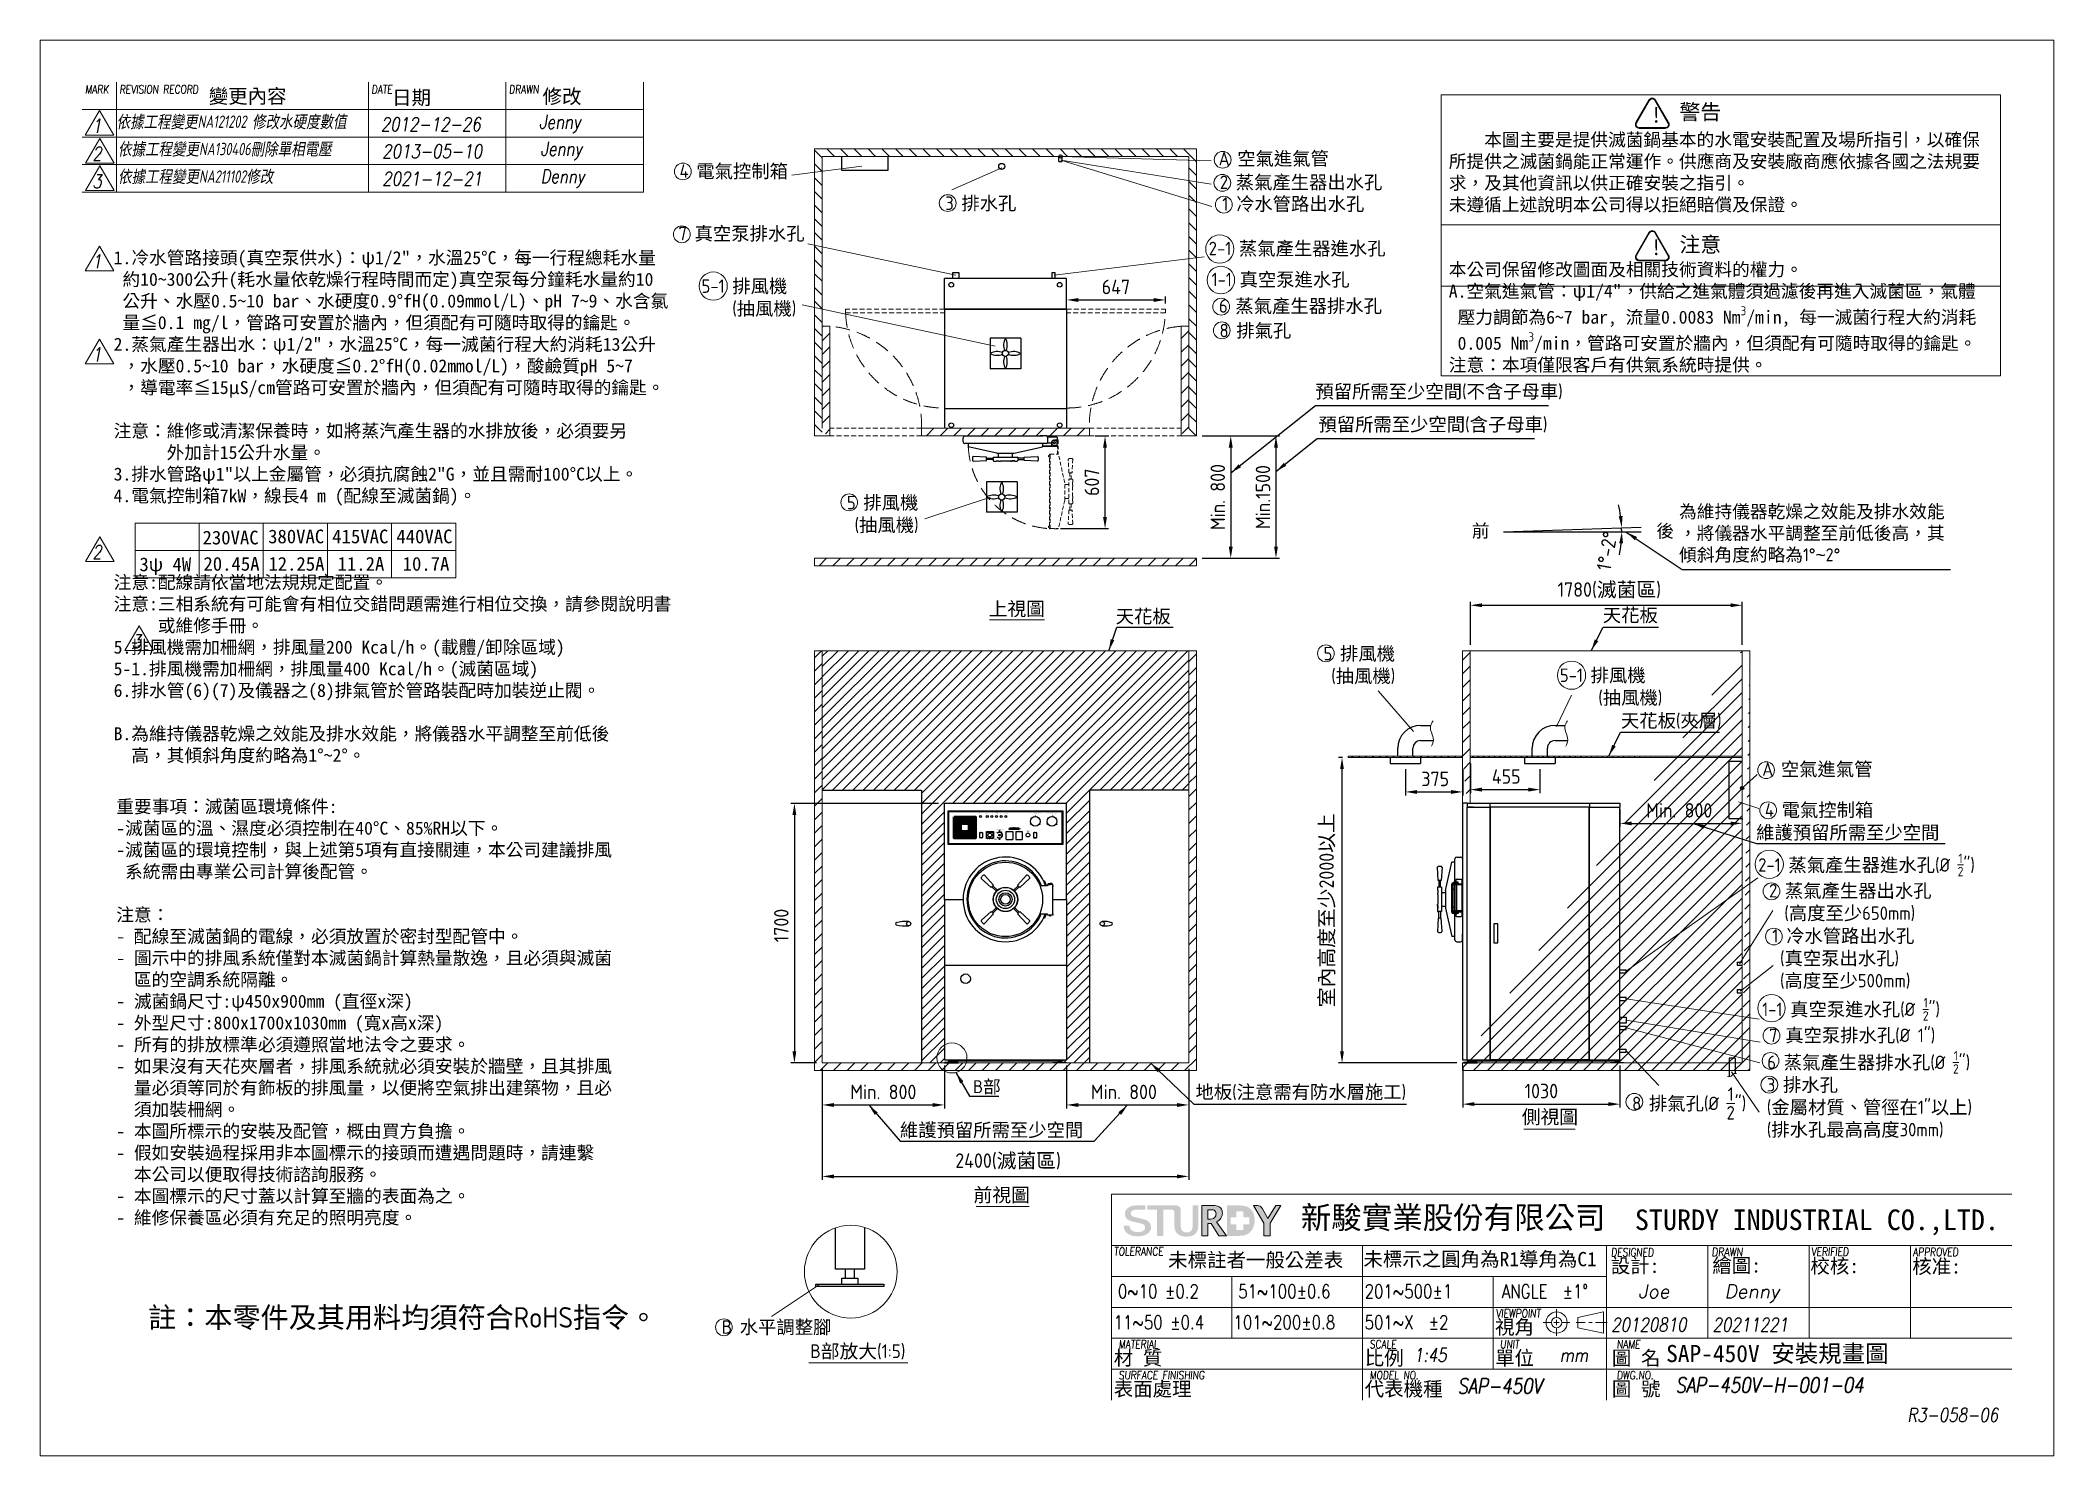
# Model space of a CAD drawing. Header units: millimetres. Extents: x -170975 to 139559, y -614 to 13147.
# Drawn here: x 126374 to 139559, y -614 to 8656 of the extents above; entities outside this region: 1.
import ezdxf

# ---------------------------------------------------------------- set-up
doc = ezdxf.new("R2010")
doc.units = ezdxf.units.MM
doc.linetypes.add('HIDDEN', pattern=[9.525, 6.35, -3.175])
doc.layers.get('0').update_dxf_attribs({"lineweight": 25})
for name, color, linetype, lineweight in [('D', 3, 'Continuous', 9), ('F', 7, 'Continuous', 15), ('H', 2, 'HIDDEN', 15), ('S', 4, 'Continuous', 15), ('T', 4, 'Continuous', 15), ('標註', 5, 'Continuous', 9)]:
    doc.layers.add(name, color=color, linetype=linetype, lineweight=lineweight)
doc.styles.get("Standard").update_dxf_attribs({"font": 'KAIU.TTF'})
doc.styles.add('STU25', font='isocp2.shx')
doc.styles.add('Text', font='romans.shx', dxfattribs={"width": 0.8, "oblique": 10})
doc.styles.add('TONY', font='isocp2.shx')
doc.dimstyles.new('STU25', dxfattribs={"dimscale": 38, "dimtxt": 2.5, "dimasz": 2, "dimexe": 0.6, "dimexo": 1, "dimgap": 1, "dimtad": 1, "dimdsep": 46, "dimtxsty": 'STU25', "dimcen": 2, "dimazin": 2, "dimtfac": 1, "dimtmove": 0, "dimatfit": 3, "dimfxl": 0, "dimtolj": 1, "dimtzin": 0, "dimarcsym": 0})
doc.dimstyles.new('STU25$7', dxfattribs={"dimscale": 38, "dimtxt": 2.5, "dimasz": 2, "dimexe": 1.25, "dimexo": 0.625, "dimgap": 1, "dimtad": 0, "dimdec": 4, "dimdsep": 46, "dimtxsty": 'STU25', "dimcen": 2.5, "dimazin": 2, "dimtfac": 1, "dimtdec": 4, "dimtmove": 0, "dimatfit": 3, "dimfxl": 0, "dimtolj": 1, "dimtzin": 0, "dimarcsym": 0})

msp = doc.modelspace()

# ---------------------------------------------------------------- texts
at = {"lineweight": -3}
for s, p in [('變更內容', (127477.655, 8242.751)), ('日期', (128677.817, 8233.851)), ('修改', (129663.295, 8240.971))]:
    msp.add_text(s, height=93.4085, dxfattribs=at).set_placement(p)
for s, insert, char_height, width, attachment_point in [('{\\fArial|b0|i0|c0|p34;POWER}', (132521.867, 3595.954), 3.5, 19.50054, 1), ('{\\fArial|b0|i0|c0|p34;ADD WATER}', (132575.868, 3594.187), 3.5, 29.9713, 5), ('{\\fArial|b0|i0|c0|p34;HEAT}', (132606.368, 3594.187), 3.5, 19, 5), ('{\\fArial|b0|i0|c0|p34;STERI}.', (132637.447, 3594.187), 3.5, 19, 5), ('{\\fArial|b0|i0|c0|p34;DRY}', (132661.867, 3595.954), 3.5, 14.99983, 1), ('{\\fArial|b0|i0|c0|p34;COMPLETE}', (132683.867, 3595.954), 3.5, 23.49974, 1), ('{\\fArial|b0|i0|c0|p34;CHAMBER PRESSURE GAUGE}', (132852.867, 3595.954), 3.5, 77.43945, 1), ('{\\fArial|b0|i0|c0|p34;JACKET PRESSURE GAUGE}', (132968.867, 3595.954), 3.5, 67.407, 1), ('{\\fArial|b0|i0|c0|p34;OFF}', (132527.867, 3430.454), 5, 16.49951, 1), ('{\\fArial|b0|i0|c0|p34;ON}', (132529.867, 3474.454), 5, 14.49951, 1), ('{\\fArial|b1|i0|c0|p34;0.9}', (132628.314, 3472.954), 4, 25.84153, 1), ('{\\fArial|b1|i0|c0|p34;2.1}', (132628.367, 3433.954), 4, 25.7884, 1), ('{\\fArial|b0|i0|c0|p34;PRESSURE CONTROL}', (132629.367, 3487.954), 3.5, 56.4195, 1), ('{\\fArial|b1|i0|c0|p34;1.2}', (132666.867, 3474.954), 4, 11.85227, 1), ('{\\fArial|b0|i0|c0|p34;STERI.}', (132713.331, 3484.954), 3.5, 43.963, 1), ('{\\fArial|b0|i0|c0|p34;TIMER}', (132751.367, 3501.46), 3.5, 59.839, 5), ('{\\fArial|b0|i0|c0|p34;DRY}', (132778.367, 3484.954), 3.5, 35.41234, 1), ('{\\fArial|b0|i0|c0|p34;EMERGENCY}', (132578.867, 3421.954), 3.5, 23.5, 1), ('\\A1;{\\fArial|b1|i1|c0|p34;kg/cm\\H0.7x;\\S2^  ;}', (132622.367, 3425.954), 4, 25.94918, 1)]:
    msp.add_mtext(s, dxfattribs=dict(insert=insert, char_height=char_height, width=width, attachment_point=attachment_point))
at = {"attachment_point": 1}
for s, insert, char_height in [('{\\fArial|b0|i0|c0|p34;VACUUM\\PRELEASE}', (132831.117, 3482.772), 3.5), ('{\\fArial|b0|i0|c0|p34;NORMAL}', (132874.867, 3430.454), 5), ('{\\fARIAL|b0|i0|c0|p34;LIQUID}', (132877.867, 3474.454), 5)]:
    msp.add_mtext(s, dxfattribs=dict(at, insert=insert, char_height=char_height))
at = {"insert": (127080.614, 358.984), "char_height": 135.00867, "attachment_point": 1, "style": 'STU25'}
msp.add_mtext('{\\f標楷體|b0|i0|c136|p65;註：本零件及其用料均須符合}RoHS{\\f標楷體|b0|i0|c136|p65;指令。}', dxfattribs=at)
at = {"layer": 'D', "color": 4}
msp.add_text('SAP-450V 安裝規畫圖', height=112.5, dxfattribs=at).set_placement((137021.215, -1.409))
at = {"layer": 'D', "color": 11, "attachment_point": 1, "style": 'STU25'}
for s, insert, char_height in [('{\\f標楷體|b0|i0|c136|p65;!}', (136922.151, 8216.683), 100), ('{\\f標楷體|b0|i0|c136|p65;警告}', (137108.664, 8236.051), 100), ('{\\f標楷體|b0|i0|c136|p65;注意}', (137108.664, 7368.326), 100), ('{\\f標楷體|b0|i0|c136|p65;!}', (136922.151, 7348.957), 100), ('{\\C3;8 \\f標楷體|b0|i0|c136|p65;排氣孔}', (134096.516, 6798.39), 88), ('{\\f標楷體|b0|i0|c136|p65;230VAC}', (127436.873, 5443.705), 90), ('{\\f標楷體|b0|i0|c136|p65;380VAC}', (127866.333, 5451.128), 90), ('{\\f標楷體|b0|i0|c136|p65;415VAC}', (128286.333, 5451.128), 90), ('{\\f標楷體|b0|i0|c136|p65;440VAC}', (128706.333, 5451.128), 90), ('{\\f標楷體|b0|i0|c136|p65;3ψ 4W}', (127023.551, 5268.458), 90), ('{\\f標楷體|b0|i0|c136|p65;20.45A}', (127442.89, 5271.662), 90), ('{\\f標楷體|b0|i0|c136|p65;12.25A}', (127868.206, 5271.662), 90), ('{\\f標楷體|b0|i0|c136|p65;11.2A}', (128321.39, 5271.662), 90), ('{\\f標楷體|b0|i0|c136|p65;10.7A}', (128747.461, 5271.662), 90), ('\\A1;{\\C3;8 \\f標楷體|b0|i0|c136|p65;排氣孔\\Fisocp2.shx;(%%C \\S1/2;")}', (136798.451, 1798.45), 88)]:
    msp.add_mtext(s, dxfattribs=dict(at, insert=insert, char_height=char_height))
at = {"layer": 'D', "color": 11, "attachment_point": 1}
for s, insert, char_height in [('\\A1;\\P    本圖主要是提供滅菌鍋基本的水電安裝配置及場所指引，以確保\\P所提供之滅菌鍋能正常運作。供應商及安裝廠商應依據各國之法規要\\P求，及其他資訊以供正確安裝之指引。\\P未遵循上述說明本公司得以拒絕賠償及保證。\\P\\P\\P本公司保留修改圖面及相關技術資料的權力。\\PA.空氣進氣管：{\\f細明體|b0|i0|c136|p48;ψ}1/4"，供給之進氣體須過濾後再進入滅菌區，氣體\\P 壓力調節為6~7 bar, 流量0.0083 Nm{\\Fisocp2.shx;\\H0.7x;\\S3^ ;}/min, 每一滅菌行程大約消耗\\P 0.005 Nm{\\Fisocp2.shx;\\H0.7x;\\S3^ ;}/min，管路可安置於牆內，但須配有可隨時取得的鑰匙。\\P注意：本項僅限客戶有供氣系統時提供。', (135597.908, 8188.756), 85), ('1.冷水管路接頭(真空泵供水)：{\\f細明體|b0|i0|c136|p48;ψ}1/2"，水溫25%%DC，每一行程總耗水量\\P 約10~300公升(耗水量依乾燥行程時間而定)真空泵每分鐘耗水量約10\\P 公升、水壓0.5~10 bar、水硬度0.9%%DfH(0.09mmol/L)、pH 7~9、水含氯\\P 量≦0.1 mg/l，管路可安置於牆內，但須配有可隨時取得的鑰匙。\\P2.蒸氣產生器出水：{\\f細明體|b0|i0|c136|p48;ψ}1/2"，水溫25%%DC，每一滅菌行程大約消耗13公升\\P ，水壓0.5~10 bar，水硬度≦0.2%%DfH(0.02mmol/L)，酸鹼質pH 5~7\\P ，導電率≦15μS/cm管路可安置於牆內，但須配有可隨時取得的鑰匙。\\P\\P注意：維修或清潔保養時，如將蒸汽產生器的水排放後，必須要另\\P      外加計15公升水量。\\P3.排水管路{\\f細明體|b0|i0|c136|p48;ψ}1"以上金屬管，必須抗腐蝕2"G，並且需耐100%%DC以上。 \\P4.電氣控制箱7kW，線長4 m (配線至滅菌鍋)。\\P \\P\\P\\P注意:配線請依當地法規規定配置。\\P{\\fDFKai-SB|b0|i0|c136|p65;注意:三相系統有可能會有相位交錯問題需進行相位交換，請參閱說明書\\P     或維修手冊。}\\P5.排風機需加柵網，排風量200 Kcal/h。(載體/卸除區域)\\P5-1.排風機需加柵網，排風量400 Kcal/h。(滅菌區域)\\P6.排水管(6)(7)及儀器之(8)排氣管於管路裝配時加裝逆止閥。\\P\\PB.為維持儀器乾燥之效能及排水效能，將儀器水平調整至前低後\\P  高，其傾斜角度約略為1%%D~2%%D。', (126854.739, 7274.03), 85), ('{\\C3;為維持儀器乾燥之效能及排水效能\\P，將儀器水平調整至前低後高，其\\P傾斜角度約略為\\Fisocp2.shx;1%%D\\f???|b0|i0|c0|p65;~\\Fisocp2.shx;2%%D}', (137105.881, 5611.865), 85), ('上視圖', (132585.319, 4977.144), 90), ('重要事項：滅菌區環境條件:\\P-滅菌區的溫、濕度必須控制在40%%DC、85%RH以下。\\P-滅菌區的環境控制，與上述第5項有直接關連，本公司建議排風\\P 系統需由專業公司計算後配管。\\P\\P注意：\\P- 配線至滅菌鍋的電線，必須放置於密封型配管中。\\P- 圖示中的排風系統僅對本滅菌鍋計算熱量散逸，且必須與滅菌\\P  區的空調系統隔離。\\P- 滅菌鍋尺寸:{\\f細明體|b0|i0|c136|p48;ψ}450x900mm (直徑x深)\\P- 外型尺寸:800x1700x1030mm (寬x高x深)\\P- 所有的排放標準必須遵照當地法令之要求。\\P- 如果沒有天花夾層者，排風系統就必須安裝於牆壁，且其排風\\P  量必須等同於有飾板的排風量，以便將空氣排出建築物，且必\\P  須加裝柵網。\\P- 本圖所標示的安裝及配管，概由買方負擔。\\P- 假如安裝過程採用非本圖標示的接頭而遭遇問題時，請連繫\\P  本公司以便取得技術諮詢服務。\\P- 本圖標示的尺寸蓋以計算至牆的表面為之。\\P- 維修保養區必須有充足的照明亮度。', (126871.856, 3679.746), 85), ('{\\Fisocp2.shx;\\C3;B\\f標楷體|b0|i0|c136|p65;部}', (132483.05, 1845.156), 85), ('{\\C3;地板\\Fisocp2.shx;(\\f標楷體|b0|i0|c136|p65;注意需有防水層施工\\Fisocp2.shx;)}', (133939.145, 1811.822), 88), ('側視圖', (136075.813, 1649.996), 90), ('{\\C3;維護預留所需至少空間}', (132003.407, 1562.783), 88), ('前視圖', (132485.903, 1138.727), 90), ('{\\Fisocp2.shx;\\C3;B \\f標楷體|b0|i0|c136|p65;水平調整腳}', (130837.097, 272.493), 88), ('{\\Fisocp2.shx;B}部放大{\\Fisocp2.shx;(1:5)}', (131416.452, 115.276), 90)]:
    msp.add_mtext(s, dxfattribs=dict(at, insert=insert, char_height=char_height))
at = {"layer": 'D', "attachment_point": 1}
for s, insert, char_height in [('{\\Fisocp2.shx;\\C3;A \\f標楷體|b0|i0|c136|p65;空氣進氣管}', (134090.941, 7924.843), 88), ('{\\Fisocp2.shx;2 }蒸氣產生器出水孔\\P{\\Fisocp2.shx; }', (134098.575, 7769.755), 88), ('{\\Fisocp2.shx;\\C3;2-1 \\f標楷體|b0|i0|c136|p65;蒸氣產生器進水孔}', (134025.869, 7336.093), 88), ('{\\Fisocp2.shx;5-1 }排風機\\P{\\Fisocp2.shx;    (}抽風機{\\Fisocp2.shx;)}', (130704.62, 7089.421), 88), ('{\\C3;預留所需至少空間\\Fisocp2.shx;(\\f標楷體|b0|i0|c136|p65;不含子母車\\Fisocp2.shx;)}', (134724.406, 6399.867), 88), ('{\\C3;預留所需至少空間\\Fisocp2.shx;(\\f標楷體|b0|i0|c136|p65;含子母車\\Fisocp2.shx;)}', (134744.302, 6183.948), 88), ('{\\Fisocp2.shx;5 }排風機\\P{\\Fisocp2.shx; (}抽風機{\\Fisocp2.shx;)}', (131656.249, 5671.7), 88), (' 前', (135690.543, 5485.404), 85), ('{\\Fisocp2.shx; }後', (136908.418, 5484.953), 85), ('{\\C3;天花板 }', (133416.59, 4926.981), 88), ('天花板', (136606.575, 4934.712), 88), ('{\\Fisocp2.shx;5 }排風機\\P{\\Fisocp2.shx; (}抽風機{\\Fisocp2.shx;)}', (134777.724, 4682.931), 88), ('{\\Fisocp2.shx;5-1 }排風機\\P{\\Fisocp2.shx;     (}抽風機{\\Fisocp2.shx;)}', (136325.335, 4541.165), 88), ('{\\C3;天花板\\Fisocp2.shx;(\\f標楷體|b0|i0|c136|p65;夾層\\Fisocp2.shx;)}', (136725.178, 4243.843), 88), ('{\\Fisocp2.shx;\\C3;A \\f標楷體|b0|i0|c136|p65;空氣進氣管}', (137650.713, 3926.271), 88), ('{\\C3;維護預留所需至少空間}', (137610.5, 3511.205), 88), ('\\A1;{\\Fisocp2.shx;2-1 }蒸氣產生器進水孔{\\Fisocp2.shx;(%%C \\H0.7x;\\S1/2;\\H1.429x;")}', (137623.985, 3328.487), 88), ('{\\Fisocp2.shx;\\C3;2 \\f標楷體|b0|i0|c136|p65;蒸氣產生器出水孔\\P\\Fisocp2.shx;  (\\f標楷體|b0|i0|c136|p65;高度至少\\Fisocp2.shx;650mm)}', (137694.547, 3129.669), 88)]:
    msp.add_mtext(s, dxfattribs=dict(at, insert=insert, char_height=char_height))
at = {"layer": 'D', "char_height": 88, "attachment_point": 1, "style": 'STU25'}
for s, insert in [('{\\C3;4 \\f標楷體|b0|i0|c136|p65;電氣控制箱}', (130560.513, 7842.436)), ('3 {\\f標楷體|b0|i0|c136|p65;排水孔}', (132300.471, 7632.183)), ('1 {\\f標楷體|b0|i0|c136|p65;冷水管路出水孔}', (134114.53, 7627.546)), ('7 {\\f標楷體|b0|i0|c136|p65;真空泵排水孔}', (130553.338, 7433.955)), ('1-1 {\\f標楷體|b0|i0|c136|p65;真空泵進水孔}', (134044.528, 7132.769)), ('6 {\\f標楷體|b0|i0|c136|p65;蒸氣產生器排水孔}', (134092.634, 6959.581)), ('{\\C3;4 \\f標楷體|b0|i0|c136|p65;電氣控制箱}', (137667.746, 3658.582)), ('1 {\\f標楷體|b0|i0|c136|p65;冷水管路出水孔\\P} ({\\f標楷體|b0|i0|c136|p65;真空泵出水孔})\\P ({\\f標楷體|b0|i0|c136|p65;高度至少}500mm)', (137716.561, 2834.237)), ('\\A1;1-1 {\\f標楷體|b0|i0|c136|p65;真空泵進水孔}(%%C {\\H0.7x;\\S1/2;}")', (137650.098, 2382.969)), ('7 {\\f標楷體|b0|i0|c136|p65;真空泵排水孔}(%%C 1")', (137695.136, 2182.958)), ('\\A1;6 {\\f標楷體|b0|i0|c136|p65;蒸氣產生器排水孔}(%%C {\\H0.7x;\\S1/2;}")', (137683.497, 2035.664)), ('{\\C3;3 \\f標楷體|b0|i0|c136|p65;排水孔\\P\\Fisocp2.shx;(\\f標楷體|b0|i0|c136|p65;金屬材質、管徑在\\Fisocp2.shx;1"\\f標楷體|b0|i0|c136|p65;以上\\Fisocp2.shx;)\\P(\\f標楷體|b0|i0|c136|p65;排水孔最高高度\\Fisocp2.shx;30mm)}', (137680.313, 1858.669))]:
    msp.add_mtext(s, dxfattribs=dict(at, insert=insert))
at = {"layer": 'F', "color": 1, "lineweight": 15, "style": 'Text', "oblique": 5, "width": 0.8}
for s, p in [('MARK', (126668.223, 8307.235)), ('REVISION RECORD', (126893.223, 8307.235)), ('DATE', (128543.373, 8307.235)), ('DRAWN', (129443.373, 8307.235))]:
    msp.add_text(s, height=54, dxfattribs=at).set_placement(p)
at = {"layer": 'T', "lineweight": 20, "style": 'Text', "oblique": 10, "width": 0.8}
for s, height, p in [('1', 90, (126713.599, 8050.408)), ('2012-12-26', 90, (128604.516, 8060.33)), ('Jenny', 90, (129640.975, 8076.13)), ('2', 90, (126714.999, 7867.504)), ('2013-05-10', 90, (128613.696, 7883.808)), ('Jenny', 90, (129650.155, 7899.608)), ('2021-12-21', 90, (128613.696, 7703.808)), ('Denny', 90, (129650.155, 7719.608)), ('3', 90, (126714.999, 7687.504)), ('1', 90, (126713.599, 7162.362)), ('1', 90, (126713.599, 6552.637)), ('2', 90, (126714.999, 5258.464)), ('3', 90, (126973.309, 4674.603)), ('20120810', 90, (136661.472, 198.807)), ('20211221', 90, (137325.222, 198.807)), ('1:45', 90, (135367.82, -0.071)), ('mm', 90, (136324.436, 0.184)), ('SAP-450V', 99, (135654.78, -207.673)), ('SAP-450V-H-001-04', 99, (137082.559, -201.379))]:
    msp.add_text(s, height=height, dxfattribs=at).set_placement(p)
at = {"layer": 'T', "lineweight": 20, "style": 'Text', "oblique": 10}
for s, p in [('Joe', (136838.792, 416.719)), ('Denny', (137403.846, 416.719))]:
    msp.add_text(s, height=90, dxfattribs=at).set_placement(p)
at = {"layer": 'T', "linetype": 'Continuous', "lineweight": 20, "attachment_point": 1, "style": 'Text'}
for s, insert, char_height in [('{\\fDFKai-SB|b0|i0|c136|p65;依據工程變更\\Fisocp2.shx;NA121202 \\fDFKai-SB|b0|i0|c136|p65;修改水硬度數值}', (126874.723, 8162.947), 80.9991), ('{\\fDFKai-SB|b0|i0|c136|p65;依據工程變更\\Fisocp2.shx;NA130406\\fDFKai-SB|b0|i0|c136|p65;刪除單相電壓}', (126883.903, 7983.627), 80.9991), ('{\\fDFKai-SB|b0|i0|c136|p65;依據工程變更\\Fisocp2.shx|c136;NA211102\\fDFKai-SB|b0|i0|c136|p65;修改}', (126883.903, 7803.627), 80.9991), ('{R3-058-06}', (138600.13, -302.42), 90)]:
    msp.add_mtext(s, dxfattribs=dict(at, insert=insert, char_height=char_height))
at = {"layer": '標註', "insert": (-170975.31, 13146.95), "char_height": 10, "attachment_point": 1, "style": 'TONY'}
msp.add_mtext('\\A1;', dxfattribs=at)

# ---------------------------------------------------------------- blocks, each defined once
blk = doc.blocks.new('*D4')
at = {"layer": 'D', "color": 0, "linetype": 'Continuous', "lineweight": -2}
for start, end in [(7.625, 13.2501), (0, 2), (348.7499, 354.375)]:
    blk.add_arc((135956, 5436), 774, start, end, dxfattribs=at)
at = {"layer": 'D', "color": 0}
for points in [[(136711, 5538), (136736, 5540), (136730, 5463)], [(136739, 5360), (136714, 5361), (136731, 5436)]]:
    blk.add_solid(points, dxfattribs=at)
at = {"layer": 'Defpoints', "color": 0}
for p in [(135956, 5436), (135956, 5436), (136730, 5454), (136857, 5468), (136857, 5436)]:
    blk.add_point(p, dxfattribs=at)
at = {"layer": 'D', "color": 0, "insert": (136634, 5311), "char_height": 95, "attachment_point": 5, "rotation": 79.526, "style": 'STU25'}
blk.add_mtext('1%%D-2%%D', dxfattribs=at)
blk = doc.blocks.new('*D5')
at = {"layer": 'D', "color": 0, "linetype": 'Continuous', "lineweight": -2}
for p, q in [((135739, 3920), (135739, 3725)), ((136194, 3881), (136194, 3725)), ((135815, 3748), (136118, 3748))]:
    blk.add_line(p, q, dxfattribs=at)
at = {"layer": 'D', "color": 0}
for points in [[(135815, 3761), (135815, 3735), (135739, 3748)], [(136118, 3735), (136118, 3761), (136194, 3748)]]:
    blk.add_solid(points, dxfattribs=at)
at = {"layer": 'Defpoints', "color": 0}
for p in [(135739, 3958), (136194, 3919), (136194, 3748)]:
    blk.add_point(p, dxfattribs=at)
at = {"layer": 'D', "color": 0, "insert": (135974, 3834), "char_height": 95, "attachment_point": 5, "style": 'STU25'}
blk.add_mtext('\\A1;455', dxfattribs=at)
blk = doc.blocks.new('*D6')
at = {"layer": 'D', "color": 0, "lineweight": -2}
for p, q in [((131495, 1920), (131495, 1192)), ((133895, 1920), (133895, 1192)), ((131571, 1215), (133819, 1215))]:
    blk.add_line(p, q, dxfattribs=at)
at = {"layer": 'D', "color": 0}
for points in [[(131571, 1227), (131571, 1202), (131495, 1215)], [(133819, 1202), (133819, 1227), (133895, 1215)]]:
    blk.add_solid(points, dxfattribs=at)
at = {"layer": 'Defpoints', "color": 0}
for p in [(131495, 1958), (133895, 1958), (133895, 1215)]:
    blk.add_point(p, dxfattribs=at)
at = {"layer": 'D', "color": 0, "insert": (132712, 1313), "char_height": 95, "attachment_point": 5, "style": 'STU25'}
blk.add_mtext('\\A1;2400({\\f標楷體|b0|i0|c136|p65;滅菌區})', dxfattribs=at)
blk = doc.blocks.new('*D7')
at = {"layer": 'D', "color": 0, "lineweight": -2}
for p, q in [((134901, 3958), (134876, 3958)), ((134899, 2034), (134899, 3882)), ((135651, 1958), (134876, 1958))]:
    blk.add_line(p, q, dxfattribs=at)
at = {"layer": 'D', "color": 0}
for points in [[(134911, 3882), (134886, 3882), (134899, 3958)], [(134886, 2034), (134911, 2034), (134899, 1958)]]:
    blk.add_solid(points, dxfattribs=at)
at = {"layer": 'Defpoints', "color": 0}
for p in [(134899, 3958), (134939, 3958), (135689, 1958)]:
    blk.add_point(p, dxfattribs=at)
at = {"layer": 'D', "color": 0, "insert": (134803, 2958), "char_height": 95, "attachment_point": 5, "rotation": 90, "style": 'STU25'}
blk.add_mtext('\\A1;{\\f標楷體|b0|i0|c136|p65;室內高度至少}2000{\\f標楷體|b0|i0|c136|p65;以上}', dxfattribs=at)
blk = doc.blocks.new('*D8')
at = {"layer": 'D', "color": 0, "lineweight": -2}
for p, q in [((131495, 1920), (131495, 1660)), ((132295, 1941), (132295, 1660)), ((131571, 1683), (132219, 1683))]:
    blk.add_line(p, q, dxfattribs=at)
at = {"layer": 'D', "color": 0}
for points in [[(131571, 1695), (131571, 1670), (131495, 1683)], [(132219, 1670), (132219, 1695), (132295, 1683)]]:
    blk.add_solid(points, dxfattribs=at)
at = {"layer": 'Defpoints', "color": 0}
for p in [(132295, 1979), (131495, 1958), (132295, 1683)]:
    blk.add_point(p, dxfattribs=at)
at = {"layer": 'D', "color": 0, "insert": (131895, 1768), "char_height": 95, "attachment_point": 5, "style": 'STU25'}
blk.add_mtext('\\A1;Min. 800', dxfattribs=at)
blk = doc.blocks.new('*D9')
at = {"layer": 'D', "color": 0, "lineweight": -2}
for p, q in [((133095, 1941), (133095, 1660)), ((133895, 1920), (133895, 1660)), ((133171, 1683), (133819, 1683))]:
    blk.add_line(p, q, dxfattribs=at)
at = {"layer": 'D', "color": 0}
for points in [[(133171, 1695), (133171, 1670), (133095, 1683)], [(133819, 1670), (133819, 1695), (133895, 1683)]]:
    blk.add_solid(points, dxfattribs=at)
at = {"layer": 'Defpoints', "color": 0}
for p in [(133095, 1979), (133895, 1958), (133895, 1683)]:
    blk.add_point(p, dxfattribs=at)
at = {"layer": 'D', "color": 0, "insert": (133470, 1768), "char_height": 95, "attachment_point": 5, "style": 'STU25'}
blk.add_mtext('\\A1;Min. 800', dxfattribs=at)
blk = doc.blocks.new('*D10')
at = {"layer": 'D', "color": 0, "lineweight": -2}
for p, q in [((132257, 3658), (131290, 3658)), ((131313, 3582), (131313, 2034)), ((131457, 1958), (131290, 1958))]:
    blk.add_line(p, q, dxfattribs=at)
at = {"layer": 'D', "color": 0}
for points in [[(131325, 3582), (131300, 3582), (131313, 3658)], [(131300, 2034), (131325, 2034), (131313, 1958)]]:
    blk.add_solid(points, dxfattribs=at)
at = {"layer": 'Defpoints', "color": 0}
for p in [(132295, 3658), (131313, 1958), (131495, 1958)]:
    blk.add_point(p, dxfattribs=at)
at = {"layer": 'D', "color": 0, "insert": (131227, 2858), "char_height": 95, "attachment_point": 5, "rotation": 90, "style": 'STU25'}
blk.add_mtext('\\A1;1700', dxfattribs=at)
blk = doc.blocks.new('*D11')
at = {"layer": 'D', "color": 0, "lineweight": -2}
for p, q in [((136719, 3621), (136719, 3504)), ((136795, 3527), (137443, 3527)), ((137519, 3559), (137519, 3550))]:
    blk.add_line(p, q, dxfattribs=at)
at = {"layer": 'D', "color": 0}
for points in [[(136795, 3539), (136795, 3514), (136719, 3527)], [(137443, 3514), (137443, 3539), (137519, 3527)]]:
    blk.add_solid(points, dxfattribs=at)
at = {"layer": 'Defpoints', "color": 0}
for p in [(136719, 3659), (137519, 3527), (137519, 3521)]:
    blk.add_point(p, dxfattribs=at)
at = {"layer": 'D', "color": 0, "insert": (137107, 3612), "char_height": 95, "attachment_point": 5, "style": 'STU25'}
blk.add_mtext('\\A1;{\\Fisocp2.shx;Min. 800}', dxfattribs=at)
blk = doc.blocks.new('*D12')
at = {"layer": 'D', "color": 0, "lineweight": -2}
for p, q in [((135739, 4696), (135739, 4978)), ((135815, 4955), (137443, 4955)), ((137519, 4696), (137519, 4978))]:
    blk.add_line(p, q, dxfattribs=at)
at = {"layer": 'D', "color": 0}
for points in [[(135815, 4968), (135815, 4943), (135739, 4955)], [(137443, 4943), (137443, 4968), (137519, 4955)]]:
    blk.add_solid(points, dxfattribs=at)
at = {"layer": 'Defpoints', "color": 0}
for p in [(137519, 4955), (135739, 4658), (137519, 4658)]:
    blk.add_point(p, dxfattribs=at)
at = {"layer": 'D', "color": 0, "insert": (136649, 5053), "char_height": 95, "attachment_point": 5, "style": 'STU25'}
blk.add_mtext('\\A1;1780({\\f標楷體|b0|i0|c136|p65;滅菌區})', dxfattribs=at)
blk = doc.blocks.new('*D13')
at = {"layer": 'D', "color": 0, "lineweight": -2}
for p, q in [((133283, 6064), (133369, 6064)), ((133347, 5533), (133347, 5988)), ((133056, 5457), (133369, 5457))]:
    blk.add_line(p, q, dxfattribs=at)
at = {"layer": 'D', "color": 0}
for points in [[(133359, 5988), (133334, 5988), (133347, 6064)], [(133334, 5533), (133359, 5533), (133347, 5457)]]:
    blk.add_solid(points, dxfattribs=at)
at = {"layer": 'Defpoints', "color": 0}
for p in [(133245, 6064), (133347, 6064), (133018, 5457)]:
    blk.add_point(p, dxfattribs=at)
at = {"layer": 'D', "color": 0, "insert": (133261, 5761), "char_height": 95, "attachment_point": 5, "rotation": 90, "style": 'STU25'}
blk.add_mtext('\\A1;607', dxfattribs=at)
blk = doc.blocks.new('*D14')
at = {"layer": 'D', "color": 0, "lineweight": -2}
for p, q in [((135689, 1940), (135689, 1666)), ((136719, 1941), (136719, 1666)), ((135765, 1688), (136643, 1688))]:
    blk.add_line(p, q, dxfattribs=at)
at = {"layer": 'D', "color": 0}
for points in [[(135765, 1701), (135765, 1676), (135689, 1688)], [(136643, 1676), (136643, 1701), (136719, 1688)]]:
    blk.add_solid(points, dxfattribs=at)
at = {"layer": 'Defpoints', "color": 0}
for p in [(135689, 1978), (136719, 1979), (136719, 1688)]:
    blk.add_point(p, dxfattribs=at)
at = {"layer": 'D', "color": 0, "insert": (136204, 1774), "char_height": 95, "attachment_point": 5, "style": 'STU25'}
blk.add_mtext('\\A1;1030', dxfattribs=at)
blk = doc.blocks.new('*D15')
at = {"layer": 'D', "color": 0, "lineweight": -2}
for p, q in [((133983, 6064), (134193, 6064)), ((134170, 5988), (134170, 5340)), ((133983, 5264), (134193, 5264))]:
    blk.add_line(p, q, dxfattribs=at)
at = {"layer": 'D', "color": 0}
for points in [[(134183, 5988), (134157, 5988), (134170, 6064)], [(134157, 5340), (134183, 5340), (134170, 5264)]]:
    blk.add_solid(points, dxfattribs=at)
at = {"layer": 'Defpoints', "color": 0}
for p in [(133945, 6064), (133945, 5264), (134170, 5264)]:
    blk.add_point(p, dxfattribs=at)
at = {"layer": 'D', "color": 0, "insert": (134085, 5664), "char_height": 95, "attachment_point": 5, "rotation": 90, "style": 'STU25'}
blk.add_mtext('\\A1;{\\Fisocp2.shx;Min. 800}', dxfattribs=at)
blk = doc.blocks.new('*D16')
at = {"layer": 'D', "color": 0, "lineweight": -2}
for p, q in [((133983, 6064), (134489, 6064)), ((134466, 5988), (134466, 5340)), ((133983, 5264), (134489, 5264))]:
    blk.add_line(p, q, dxfattribs=at)
at = {"layer": 'D', "color": 0}
for points in [[(134479, 5988), (134454, 5988), (134466, 6064)], [(134454, 5340), (134479, 5340), (134466, 5264)]]:
    blk.add_solid(points, dxfattribs=at)
at = {"layer": 'Defpoints', "color": 0}
for p in [(133945, 6064), (133945, 5264), (134466, 5264)]:
    blk.add_point(p, dxfattribs=at)
at = {"layer": 'D', "color": 0, "insert": (134381, 5664), "char_height": 95, "attachment_point": 5, "rotation": 90, "style": 'STU25'}
blk.add_mtext('\\A1;{\\Fisocp2.shx;Min.1500}', dxfattribs=at)
blk = doc.blocks.new('*D17')
at = {"layer": 'D', "color": 0, "linetype": 'Continuous', "lineweight": -2}
for p, q in [((135314, 3881), (135314, 3710)), ((135689, 3881), (135689, 3710)), ((135390, 3733), (135613, 3733))]:
    blk.add_line(p, q, dxfattribs=at)
at = {"layer": 'D', "color": 0}
for points in [[(135390, 3745), (135390, 3720), (135314, 3733)], [(135613, 3720), (135613, 3745), (135689, 3733)]]:
    blk.add_solid(points, dxfattribs=at)
at = {"layer": 'Defpoints', "color": 0}
for p in [(135314, 3919), (135689, 3919), (135689, 3733)]:
    blk.add_point(p, dxfattribs=at)
at = {"layer": 'D', "color": 0, "insert": (135509, 3818), "char_height": 95, "attachment_point": 5, "style": 'STU25'}
blk.add_mtext('\\A1;375', dxfattribs=at)
blk = doc.blocks.new('*D18')
at = {"layer": 'D', "color": 0, "lineweight": -2}
for p, q in [((133095, 6932), (133095, 6978)), ((133171, 6955), (133666, 6955)), ((133742, 6932), (133742, 6978))]:
    blk.add_line(p, q, dxfattribs=at)
at = {"layer": 'D', "color": 0}
for points in [[(133171, 6967), (133171, 6942), (133095, 6955)], [(133666, 6942), (133666, 6967), (133742, 6955)]]:
    blk.add_solid(points, dxfattribs=at)
at = {"layer": 'Defpoints', "color": 0}
for p in [(133095, 6894), (133742, 6955), (133742, 6894)]:
    blk.add_point(p, dxfattribs=at)
at = {"layer": 'D', "color": 0, "insert": (133418, 7040), "char_height": 95, "attachment_point": 5, "style": 'STU25'}
blk.add_mtext('\\A1;647', dxfattribs=at)
blk = doc.blocks.new('新駿LOGO')
at = {"layer": 'F'}
h = blk.add_hatch(color=256, dxfattribs=at)
edge = h.paths.add_edge_path()
edge.add_spline(control_points=[(-529.05, -442.14), (-529.05, -442.31), (-529.02, -442.45), (-528.95, -442.56), (-528.89, -442.68), (-528.8, -442.78), (-528.69, -442.85), (-528.57, -442.93), (-528.44, -442.98), (-528.29, -443.01), (-528.15, -443.05), (-527.99, -443.07), (-527.81, -443.07), (-527.62, -443.07), (-527.47, -443.05), (-527.33, -443.01), (-527.2, -442.97), (-527.09, -442.92), (-527.01, -442.86), (-526.93, -442.8), (-526.87, -442.73), (-526.83, -442.65), (-526.8, -442.57), (-526.78, -442.49), (-526.78, -442.41), (-526.78, -442.25), (-526.82, -442.13), (-526.91, -442.05), (-526.99, -441.97), (-527.08, -441.91), (-527.18, -441.88), (-527.36, -441.83), (-527.56, -441.77), (-527.79, -441.72), (-528.02, -441.67), (-528.3, -441.61), (-528.64, -441.53), (-528.85, -441.48), (-529.02, -441.41), (-529.16, -441.34), (-529.3, -441.26), (-529.41, -441.17), (-529.5, -441.07), (-529.58, -440.98), (-529.64, -440.87), (-529.67, -440.77), (-529.7, -440.66), (-529.72, -440.55), (-529.72, -440.43), (-529.72, -440.22), (-529.67, -440.03), (-529.57, -439.87), (-529.46, -439.71), (-529.33, -439.58), (-529.16, -439.47), (-528.99, -439.37), (-528.85, -439.31), (-528.64, -439.26), (-528.43, -439.21), (-528.13, -439.2), (-527.91, -439.2), (-527.66, -439.2), (-526.73, -439.2), (-526.73, -439.2), (-526.73, -439.2), (-526.73, -439.81), (-526.73, -439.81), (-526.73, -439.81), (-528.14, -439.8), (-528.28, -439.83), (-528.39, -439.85), (-528.48, -439.86), (-528.56, -439.9), (-528.65, -439.94), (-528.72, -440), (-528.78, -440.07), (-528.84, -440.14), (-528.87, -440.23), (-528.87, -440.34), (-528.87, -440.5), (-528.81, -440.62), (-528.7, -440.7), (-528.6, -440.79), (-528.46, -440.85), (-528.28, -440.9), (-528.27, -440.9), (-528.19, -440.92), (-528.07, -440.95), (-527.94, -440.98), (-527.8, -441.01), (-527.65, -441.05), (-527.49, -441.09), (-527.34, -441.12), (-527.19, -441.16), (-527.04, -441.19), (-526.94, -441.21), (-526.87, -441.23), (-526.71, -441.27), (-526.58, -441.34), (-526.46, -441.41), (-526.34, -441.49), (-526.24, -441.58), (-526.16, -441.67), (-526.08, -441.77), (-526.02, -441.88), (-525.98, -441.99), (-525.94, -442.1), (-525.92, -442.22), (-525.92, -442.33), (-525.92, -442.57), (-525.98, -442.78), (-526.09, -442.95), (-526.2, -443.12), (-526.35, -443.26), (-526.53, -443.37), (-526.71, -443.48), (-526.92, -443.55), (-527.15, -443.61), (-527.39, -443.66), (-527.62, -443.68), (-527.87, -443.68), (-528.14, -443.68), (-528.41, -443.65), (-528.65, -443.59), (-528.9, -443.53), (-529.11, -443.44), (-529.3, -443.31), (-529.48, -443.19), (-529.63, -443.03), (-529.74, -442.83), (-529.84, -442.64), (-529.9, -442.41), (-529.91, -442.14), (-529.91, -442.14), (-529.05, -442.14), (-529.05, -442.14)], knot_values=[0, 0, 0, 0, 1, 1, 1, 2, 2, 2, 3, 3, 3, 4, 4, 4, 5, 5, 5, 6, 6, 6, 7, 7, 7, 8, 8, 8, 9, 9, 9, 10, 10, 10, 11, 11, 11, 12, 12, 12, 13, 13, 13, 14, 14, 14, 15, 15, 15, 16, 16, 16, 17, 17, 17, 18, 18, 18, 19, 19, 19, 20, 20, 20, 21, 21, 21, 22, 22, 22, 23, 23, 23, 24, 24, 24, 25, 25, 25, 26, 26, 26, 27, 27, 27, 28, 28, 28, 29, 29, 29, 30, 30, 30, 31, 31, 31, 32, 32, 32, 33, 33, 33, 34, 34, 34, 35, 35, 35, 36, 36, 36, 37, 37, 37, 38, 38, 38, 39, 39, 39, 40, 40, 40, 41, 41, 41, 42, 42, 42, 43, 43, 43, 44, 44, 44, 45, 45, 45, 45], degree=3, periodic=0)
edge = h.paths.add_edge_path()
edge.add_spline(control_points=[(-522.53, -440.14), (-522.54, -440.04), (-522.57, -439.94), (-522.63, -439.9), (-522.77, -439.79), (-522.9, -439.81), (-522.9, -439.81), (-522.9, -439.81), (-523.02, -439.81), (-523.02, -439.81), (-523.02, -439.81), (-524.14, -439.81), (-524.14, -439.81), (-524.14, -439.81), (-524.14, -443.62), (-524.14, -443.62), (-524.14, -443.62), (-525.06, -443.62), (-525.06, -443.62), (-525.06, -443.62), (-525.06, -439.81), (-525.06, -439.81), (-525.06, -439.81), (-526.47, -439.81), (-526.47, -439.81), (-526.47, -439.81), (-526.47, -439.2), (-526.47, -439.2), (-526.47, -439.2), (-522.39, -439.2), (-522.39, -439.2)], knot_values=[5.578051, 5.578051, 5.578051, 5.578051, 6, 6, 6, 7, 7, 7, 8, 8, 8, 9, 9, 9, 10, 10, 10, 11, 11, 11, 12, 12, 12, 13, 13, 13, 14, 14, 14, 15, 15, 15, 15], degree=3, periodic=0)
edge.add_spline(control_points=[(-522.4, -439.2), (-522.31, -439.2), (-522.22, -439.2), (-522.22, -439.2), (-522.22, -439.2), (-521.96, -439.19), (-521.76, -439.41), (-521.58, -439.61), (-521.61, -439.85), (-521.61, -439.85), (-521.61, -439.85), (-521.61, -441.92), (-521.61, -441.92), (-521.61, -442.41), (-521.52, -442.73), (-521.36, -442.89), (-521.19, -443.05), (-520.97, -443.13), (-520.71, -443.13), (-520.45, -443.13), (-520.24, -443.05), (-520.09, -442.89), (-519.93, -442.74), (-519.86, -442.43), (-519.86, -441.98), (-519.86, -441.98), (-519.86, -439.2), (-519.86, -439.2), (-519.86, -439.2), (-519.05, -439.2), (-519.05, -439.2), (-519.05, -439.2), (-519.05, -441.92), (-519.05, -441.92), (-519.05, -442.43), (-519.12, -442.8), (-519.25, -443.02), (-519.38, -443.24), (-519.56, -443.42), (-519.8, -443.54), (-520.05, -443.67), (-520.35, -443.74), (-520.73, -443.74), (-521.09, -443.74), (-521.41, -443.68), (-521.67, -443.56), (-521.93, -443.44), (-522.14, -443.26), (-522.3, -443.03), (-522.45, -442.8), (-522.53, -442.42), (-522.53, -441.91), (-522.53, -441.91), (-522.53, -440.92), (-522.53, -440.14)], knot_values=[0.44538, 0.44538, 0.44538, 0.44538, 1, 1, 1, 2, 2, 2, 3, 3, 3, 4, 4, 4, 5, 5, 5, 6, 6, 6, 7, 7, 7, 8, 8, 8, 9, 9, 9, 10, 10, 10, 11, 11, 11, 12, 12, 12, 13, 13, 13, 14, 14, 14, 15, 15, 15, 16, 16, 16, 17, 17, 17, 17.603917, 17.603917, 17.603917, 17.603917], degree=3, periodic=0)
h = blk.add_hatch(color=256, dxfattribs=at)
edge = h.paths.add_edge_path()
edge.add_spline(control_points=[(-526.47, -439.2), (-526.47, -439.2), (-526.47, -439.81), (-526.47, -439.81)], knot_values=[-14, -14, -14, -14, -13, -13, -13, -13], degree=3, periodic=0)
edge.add_spline(control_points=[(-526.47, -439.81), (-526.47, -439.81), (-525.06, -439.81), (-525.06, -439.81)], knot_values=[-13, -13, -13, -13, -12, -12, -12, -12], degree=3, periodic=0)
edge.add_spline(control_points=[(-525.06, -439.81), (-525.06, -439.81), (-525.06, -443.62), (-525.06, -443.62)], knot_values=[-12, -12, -12, -12, -11, -11, -11, -11], degree=3, periodic=0)
edge.add_spline(control_points=[(-525.06, -443.62), (-525.06, -443.62), (-524.14, -443.62), (-524.14, -443.62)], knot_values=[-11, -11, -11, -11, -10, -10, -10, -10], degree=3, periodic=0)
edge.add_spline(control_points=[(-524.14, -443.62), (-524.14, -443.62), (-524.14, -439.81), (-524.14, -439.81)], knot_values=[-10, -10, -10, -10, -9, -9, -9, -9], degree=3, periodic=0)
edge.add_spline(control_points=[(-524.14, -439.81), (-524.14, -439.81), (-523.02, -439.81), (-523.02, -439.81)], knot_values=[-9, -9, -9, -9, -8, -8, -8, -8], degree=3, periodic=0)
edge.add_spline(control_points=[(-523.02, -439.81), (-523.02, -439.81), (-522.9, -439.81), (-522.9, -439.81)], knot_values=[-8, -8, -8, -8, -7, -7, -7, -7], degree=3, periodic=0)
edge.add_spline(control_points=[(-522.9, -439.81), (-522.9, -439.81), (-522.77, -439.79), (-522.63, -439.9)], knot_values=[-7, -7, -7, -7, -6, -6, -6, -6], degree=3, periodic=0)
edge.add_spline(control_points=[(-522.63, -439.9), (-522.57, -439.94), (-522.54, -440.04), (-522.53, -440.14)], knot_values=[-6, -6, -6, -6, -5.578051, -5.578051, -5.578051, -5.578051], degree=3, periodic=0)
edge.add_spline(control_points=[(-522.53, -440.14), (-522.53, -440.92), (-522.53, -441.91), (-522.53, -441.91)], knot_values=[-17.603917, -17.603917, -17.603917, -17.603917, -17, -17, -17, -17], degree=3, periodic=0)
edge.add_spline(control_points=[(-522.53, -441.91), (-522.53, -442.42), (-522.45, -442.8), (-522.3, -443.03)], knot_values=[-17, -17, -17, -17, -16, -16, -16, -16], degree=3, periodic=0)
edge.add_spline(control_points=[(-522.3, -443.03), (-522.14, -443.26), (-521.93, -443.44), (-521.67, -443.56)], knot_values=[-16, -16, -16, -16, -15, -15, -15, -15], degree=3, periodic=0)
edge.add_spline(control_points=[(-521.67, -443.56), (-521.41, -443.68), (-521.09, -443.74), (-520.73, -443.74)], knot_values=[-15, -15, -15, -15, -14, -14, -14, -14], degree=3, periodic=0)
edge.add_spline(control_points=[(-520.73, -443.74), (-520.35, -443.74), (-520.05, -443.67), (-519.8, -443.54)], knot_values=[-14, -14, -14, -14, -13, -13, -13, -13], degree=3, periodic=0)
edge.add_spline(control_points=[(-519.8, -443.54), (-519.56, -443.42), (-519.38, -443.24), (-519.25, -443.02)], knot_values=[-13, -13, -13, -13, -12, -12, -12, -12], degree=3, periodic=0)
edge.add_spline(control_points=[(-519.25, -443.02), (-519.12, -442.8), (-519.05, -442.43), (-519.05, -441.92)], knot_values=[-12, -12, -12, -12, -11, -11, -11, -11], degree=3, periodic=0)
edge.add_spline(control_points=[(-519.05, -441.92), (-519.05, -441.92), (-519.05, -439.2), (-519.05, -439.2)], knot_values=[-11, -11, -11, -11, -10, -10, -10, -10], degree=3, periodic=0)
edge.add_spline(control_points=[(-519.05, -439.2), (-519.05, -439.2), (-519.86, -439.2), (-519.86, -439.2)], knot_values=[-10, -10, -10, -10, -9, -9, -9, -9], degree=3, periodic=0)
edge.add_spline(control_points=[(-519.86, -439.2), (-519.86, -439.2), (-519.86, -441.98), (-519.86, -441.98)], knot_values=[-9, -9, -9, -9, -8, -8, -8, -8], degree=3, periodic=0)
edge.add_spline(control_points=[(-519.86, -441.98), (-519.86, -442.43), (-519.93, -442.74), (-520.09, -442.89)], knot_values=[-8, -8, -8, -8, -7, -7, -7, -7], degree=3, periodic=0)
edge.add_spline(control_points=[(-520.09, -442.89), (-520.24, -443.05), (-520.45, -443.13), (-520.71, -443.13)], knot_values=[-7, -7, -7, -7, -6, -6, -6, -6], degree=3, periodic=0)
edge.add_spline(control_points=[(-520.71, -443.13), (-520.97, -443.13), (-521.19, -443.05), (-521.36, -442.89)], knot_values=[-6, -6, -6, -6, -5, -5, -5, -5], degree=3, periodic=0)
edge.add_spline(control_points=[(-521.36, -442.89), (-521.52, -442.73), (-521.61, -442.41), (-521.61, -441.92)], knot_values=[-5, -5, -5, -5, -4, -4, -4, -4], degree=3, periodic=0)
edge.add_spline(control_points=[(-521.61, -441.92), (-521.61, -441.92), (-521.61, -439.85), (-521.61, -439.85)], knot_values=[-4, -4, -4, -4, -3, -3, -3, -3], degree=3, periodic=0)
edge.add_spline(control_points=[(-521.61, -439.85), (-521.61, -439.85), (-521.61, -439.85), (-521.61, -439.85)], knot_values=[-3, -3, -3, -3, -2.999949, -2.999949, -2.999949, -2.999949], degree=3, periodic=0)
edge.add_spline(control_points=[(-521.61, -439.85), (-521.61, -439.85), (-521.58, -439.61), (-521.76, -439.41)], knot_values=[-2.999949, -2.999949, -2.999949, -2.999949, -2, -2, -2, -2], degree=3, periodic=0)
edge.add_spline(control_points=[(-521.76, -439.41), (-521.96, -439.19), (-522.22, -439.2), (-522.22, -439.2)], knot_values=[-2, -2, -2, -2, -1, -1, -1, -1], degree=3, periodic=0)
edge.add_spline(control_points=[(-522.22, -439.2), (-522.22, -439.2), (-526.47, -439.2), (-526.47, -439.2)], knot_values=[-15, -15, -15, -15, -14, -14, -14, -14], degree=3, periodic=0)
h = blk.add_hatch(color=256, dxfattribs=at)
edge = h.paths.add_edge_path()
edge.add_spline(control_points=[(-518.54, -443.62), (-518.54, -443.62), (-518.54, -439.2), (-518.54, -439.2), (-518.54, -439.2), (-516.88, -439.2), (-516.88, -439.2), (-516.55, -439.2), (-516.29, -439.25), (-516.11, -439.33), (-515.93, -439.41), (-515.79, -439.54), (-515.69, -439.72), (-515.59, -439.89), (-515.54, -440.08), (-515.54, -440.3), (-515.54, -440.56), (-515.61, -440.8), (-515.76, -441.03), (-515.91, -441.26), (-516.12, -441.44), (-516.39, -441.56), (-516.39, -441.56), (-514.95, -443.62), (-514.95, -443.62), (-514.95, -443.62), (-516.07, -443.62), (-516.07, -443.62), (-516.07, -443.62), (-517.17, -441.81), (-517.17, -441.81), (-517.17, -441.81), (-517.67, -441.81), (-517.67, -441.81), (-517.67, -441.81), (-517.67, -443.62), (-517.67, -443.62), (-517.67, -443.62), (-518.54, -443.62), (-518.54, -443.62)], knot_values=[0, 0, 0, 0, 1, 1, 1, 2, 2, 2, 3, 3, 3, 4, 4, 4, 5, 5, 5, 6, 6, 6, 7, 7, 7, 8, 8, 8, 9, 9, 9, 10, 10, 10, 11, 11, 11, 12, 12, 12, 13, 13, 13, 13], degree=3, periodic=1)
edge = h.paths.add_edge_path(flags=16)
edge.add_spline(control_points=[(-517.67, -441.21), (-517.67, -441.21), (-517.46, -441.21), (-517.46, -441.21), (-517.08, -441.21), (-516.82, -441.13), (-516.68, -440.96), (-516.53, -440.8), (-516.46, -440.61), (-516.46, -440.4), (-516.46, -440.22), (-516.52, -440.08), (-516.63, -439.97), (-516.75, -439.86), (-516.99, -439.81), (-517.35, -439.81), (-517.35, -439.81), (-517.67, -439.81), (-517.67, -439.81), (-517.67, -439.81), (-517.67, -441.21), (-517.67, -441.21)], knot_values=[0, 0, 0, 0, 1, 1, 1, 2, 2, 2, 3, 3, 3, 4, 4, 4, 5, 5, 5, 6, 6, 6, 7, 7, 7, 7], degree=3, periodic=1)
h = blk.add_hatch(color=256, dxfattribs=at)
edge = h.paths.add_edge_path()
edge.add_spline(control_points=[(-514.87, -443.62), (-514.87, -443.62), (-513.05, -443.62), (-513.05, -443.62)], knot_values=[-9, -9, -9, -9, -8, -8, -8, -8], degree=3, periodic=0)
edge.add_spline(control_points=[(-513.05, -443.62), (-512.51, -443.62), (-512.09, -443.52), (-511.79, -443.32)], knot_values=[-8, -8, -8, -8, -7, -7, -7, -7], degree=3, periodic=0)
edge.add_spline(control_points=[(-511.79, -443.32), (-511.48, -443.12), (-511.25, -442.85), (-511.09, -442.5)], knot_values=[-7, -7, -7, -7, -6, -6, -6, -6], degree=3, periodic=0)
edge.add_spline(control_points=[(-511.09, -442.5), (-510.93, -442.15), (-510.85, -441.76), (-510.85, -441.32)], knot_values=[-6, -6, -6, -6, -5, -5, -5, -5], degree=3, periodic=0)
edge.add_spline(control_points=[(-510.85, -441.32), (-510.85, -440.87), (-510.93, -440.49), (-511.1, -440.17)], knot_values=[-5, -5, -5, -5, -4, -4, -4, -4], degree=3, periodic=0)
edge.add_spline(control_points=[(-511.1, -440.17), (-511.27, -439.85), (-511.49, -439.61), (-511.78, -439.45)], knot_values=[-4, -4, -4, -4, -3, -3, -3, -3], degree=3, periodic=0)
edge.add_spline(control_points=[(-511.78, -439.45), (-512.06, -439.29), (-512.46, -439.2), (-512.97, -439.2)], knot_values=[-3, -3, -3, -3, -2, -2, -2, -2], degree=3, periodic=0)
edge.add_spline(control_points=[(-512.97, -439.2), (-512.97, -439.2), (-514.87, -439.2), (-514.87, -439.2)], knot_values=[-2, -2, -2, -2, -1, -1, -1, -1], degree=3, periodic=0)
edge.add_spline(control_points=[(-514.87, -439.2), (-514.87, -439.2), (-514.87, -443.62), (-514.87, -443.62)], knot_values=[-1, -1, -1, -1, 0, 0, 0, 0], degree=3, periodic=0)
h.paths.add_polyline_path([(-514.34, -441.95), (-514.34, -440.92), (-513.51, -440.92), (-513.51, -440.07), (-512.48, -440.07), (-512.48, -440.92), (-511.64, -440.92), (-511.64, -441.95), (-512.48, -441.95), (-512.48, -442.77), (-513.51, -442.77), (-513.51, -441.95)], flags=16)
h = blk.add_hatch(color=256, dxfattribs=at)
edge = h.paths.add_edge_path()
edge.add_spline(control_points=[(-509.51, -443.62), (-509.51, -443.62), (-509.51, -441.77), (-509.51, -441.77), (-509.51, -441.77), (-511, -439.2), (-511, -439.2), (-511, -439.2), (-510.64, -439.2), (-510.64, -439.2), (-510.64, -439.2), (-510.3, -439.19), (-510.04, -439.32), (-509.79, -439.45), (-509.71, -439.68), (-509.71, -439.68), (-509.71, -439.68), (-508.9, -441.07), (-508.9, -441.07), (-508.9, -441.07), (-507.78, -439.2), (-507.78, -439.2), (-507.78, -439.2), (-507.05, -439.2), (-507.05, -439.2), (-507.05, -439.2), (-508.59, -441.77), (-508.59, -441.77), (-508.59, -441.77), (-508.59, -443.62), (-508.59, -443.62), (-508.59, -443.62), (-509.51, -443.62), (-509.51, -443.62)], knot_values=[0, 0, 0, 0, 1, 1, 1, 2, 2, 2, 3, 3, 3, 4, 4, 4, 5, 5, 5, 6, 6, 6, 7, 7, 7, 8, 8, 8, 9, 9, 9, 10, 10, 10, 11, 11, 11, 11], degree=3, periodic=1)
at = {"layer": 'F', "lineweight": 0}
for points, knots in [([(-518.54, -443.62), (-518.54, -443.62), (-518.54, -439.2), (-518.54, -439.2), (-518.54, -439.2), (-516.88, -439.2), (-516.88, -439.2), (-516.55, -439.2), (-516.29, -439.25), (-516.11, -439.33), (-515.93, -439.41), (-515.79, -439.54), (-515.69, -439.72), (-515.59, -439.89), (-515.54, -440.08), (-515.54, -440.3), (-515.54, -440.56), (-515.61, -440.8), (-515.76, -441.03), (-515.91, -441.26), (-516.12, -441.44), (-516.39, -441.56), (-516.39, -441.56), (-514.95, -443.62), (-514.95, -443.62), (-514.95, -443.62), (-516.07, -443.62), (-516.07, -443.62), (-516.07, -443.62), (-517.17, -441.81), (-517.17, -441.81), (-517.17, -441.81), (-517.67, -441.81), (-517.67, -441.81), (-517.67, -441.81), (-517.67, -443.62), (-517.67, -443.62), (-517.67, -443.62), (-518.54, -443.62), (-518.54, -443.62)], [0, 0, 0, 0, 1, 1, 1, 2, 2, 2, 3, 3, 3, 4, 4, 4, 5, 5, 5, 6, 6, 6, 7, 7, 7, 8, 8, 8, 9, 9, 9, 10, 10, 10, 11, 11, 11, 12, 12, 12, 13, 13, 13, 13]), ([(-509.51, -443.62), (-509.51, -443.62), (-509.51, -441.77), (-509.51, -441.77), (-509.51, -441.77), (-511, -439.2), (-511, -439.2), (-511, -439.2), (-510.64, -439.2), (-510.64, -439.2), (-510.64, -439.2), (-510.3, -439.19), (-510.04, -439.32), (-509.79, -439.45), (-509.71, -439.68), (-509.71, -439.68), (-509.71, -439.68), (-508.9, -441.07), (-508.9, -441.07), (-508.9, -441.07), (-507.78, -439.2), (-507.78, -439.2), (-507.78, -439.2), (-507.05, -439.2), (-507.05, -439.2), (-507.05, -439.2), (-508.59, -441.77), (-508.59, -441.77), (-508.59, -441.77), (-508.59, -443.62), (-508.59, -443.62), (-508.59, -443.62), (-509.51, -443.62), (-509.51, -443.62)], [0, 0, 0, 0, 1, 1, 1, 2, 2, 2, 3, 3, 3, 4, 4, 4, 5, 5, 5, 6, 6, 6, 7, 7, 7, 8, 8, 8, 9, 9, 9, 10, 10, 10, 11, 11, 11, 11]), ([(-517.67, -441.21), (-517.67, -441.21), (-517.46, -441.21), (-517.46, -441.21), (-517.08, -441.21), (-516.82, -441.13), (-516.68, -440.96), (-516.53, -440.8), (-516.46, -440.61), (-516.46, -440.4), (-516.46, -440.22), (-516.52, -440.08), (-516.63, -439.97), (-516.75, -439.86), (-516.99, -439.81), (-517.35, -439.81), (-517.35, -439.81), (-517.67, -439.81), (-517.67, -439.81), (-517.67, -439.81), (-517.67, -441.21), (-517.67, -441.21)], [0, 0, 0, 0, 1, 1, 1, 2, 2, 2, 3, 3, 3, 4, 4, 4, 5, 5, 5, 6, 6, 6, 7, 7, 7, 7])]:
    blk.add_open_spline(points, degree=3, knots=knots, dxfattribs=at)
at = {"attachment_point": 1, "style": 'STU25'}
for s, insert, char_height in [('{\\f標楷體|b0|i0|c136|p65;新駿實業股份有限公司}', (-504.12, -439.33), 3.25), ('{\\f標楷體|b0|i0|c136|p65;STURDY\\H0.9667x; \\H1.034x;INDUSTRIAL CO.,LTD.}', (-455.51, -439.78), 3)]:
    blk.add_mtext(s, dxfattribs=dict(at, insert=insert, char_height=char_height))
blk = doc.blocks.new('H421')
at = {"layer": 'F', "color": 7}
for p, q in [((155.91, 38.09), (286.91, 38.09)), ((211.36, 38.09), (286.91, 38.09)), ((155.91, 30.59), (286.91, 30.59)), ((192.41, 30.59), (192.41, 17.09)), ((242.66, 30.59), (242.66, 17.09)), ((257.41, 30.59), (257.41, 17.09)), ((272.16, 30.59), (272.16, 17.09)), ((155.91, 26.09), (227.91, 26.09)), ((155.91, 8.09), (155.91, 24.09)), ((173.41, 26.09), (173.41, 17.09)), ((211.41, 26.09), (211.41, 17.09)), ((155.91, 21.59), (286.91, 21.59)), ((214.91, 21.59), (286.91, 21.59)), ((227.91, 21.59), (286.91, 21.59)), ((155.91, 17.09), (286.91, 17.09)), ((211.41, 17.09), (211.41, 12.59)), ((227.91, 17.09), (227.91, 8.09)), ((286.91, 12.59), (155.91, 12.59))]:
    blk.add_line(p, q, dxfattribs=at)
at = {"layer": 'F'}
for p, q in [((155.91, 38.09), (155.91, 17.09)), ((227.91, 30.59), (227.91, 17.09)), ((155.91, 24.09), (155.91, 16.09)), ((155.91, 17.09), (155.91, 8.09)), ((192.41, 17.09), (192.41, 8.09))]:
    blk.add_line(p, q, dxfattribs=at)
at = {"layer": 'F', "color": 0}
for p, q in [((220.66, 21.32), (220.66, 20.14)), ((223.77, 20.14), (227.5, 20.92)), ((227.5, 20.92), (227.5, 17.84)), ((218.72, 19.38), (219.89, 19.38)), ((220.27, 19.38), (221.04, 19.38)), ((220.66, 19.77), (220.66, 19)), ((220.66, 18.62), (220.66, 17.45)), ((221.42, 19.38), (222.57, 19.38)), ((223.49, 19.38), (224.81, 19.38)), ((223.77, 20.14), (223.77, 18.62)), ((223.77, 18.62), (227.5, 17.84)), ((225.34, 19.38), (225.81, 19.38)), ((226.31, 19.38), (228.03, 19.38))]:
    blk.add_line(p, q, dxfattribs=at)
for radius in [1.54, 0.762]:
    blk.add_circle((220.66, 19.38), radius, dxfattribs=at)
blk.add_blockref('新駿LOGO', (687.56, 475.62))
at = {"layer": 'F', "color": 1, "lineweight": 15, "style": 'Text', "oblique": 5, "width": 0.8}
for s, height, p in [('TOLERANCE', 1.2, (156.23, 29.13)), ('DESIGNED', 1.2, (228.57, 29.01)), ('DRAWN', 1.245, (243.23, 29.03)), ('VERIFIED', 1.2, (257.72, 29.09)), ('APPROVED', 1.2, (272.5, 29.06)), ('VIEWPOINT', 1.2, (211.83, 20.13)), ('MATERIAL', 1.2, (156.92, 15.63)), ('SCALE', 1.2, (193.44, 15.63)), ('UNIT', 1.2, (212.42, 15.63)), ('NAME', 1.2, (229.41, 15.63)), ('SURFACE FINISHING', 1.2, (156.92, 11.13)), ('MODEL NO.', 1.2, (193.44, 11.13)), ('DWG.NO.', 1.2, (229.41, 11.13))]:
    blk.add_text(s, height=height, dxfattribs=at).set_placement(p)
at = {"layer": 'F', "lineweight": -3}
for s, height, p in [('未標註者一般公差表', 2.076, (164.12, 27.45)), ('未標示之圓角為R1導角為C1', 2.0757, (192.54, 27.58)), ('設計:', 2.076, (228.54, 26.61)), ('繪圖:', 2.076, (243.32, 26.66)), ('校核:', 2.076, (257.59, 26.57)), ('核准:', 2.076, (272.41, 26.52)), ('視角', 2.076, (211.71, 17.69)), ('材 質', 2.076, (156.21, 13.19)), ('比例', 2.076, (192.73, 13.19)), ('單位', 2.076, (211.71, 13.19)), ('圖 名', 2.076, (228.7, 13.19)), ('表面處理', 2.076, (156.21, 8.69)), ('代表機種', 2.076, (192.73, 8.69)), ('圖 號', 2.076, (228.7, 8.69))]:
    blk.add_text(s, height=height, dxfattribs=at).set_placement(p)
at = {"layer": 'F', "lineweight": 20, "style": 'Text', "width": 0.8}
for s, p in [('0~10 ±0.2', (156.82, 22.91)), ('51~100±0.6', (174.32, 22.91)), ('201~500±1', (192.72, 22.91)), ('ANGLE  ±1%%D', (212.68, 22.91)), ('11~50 ±0.4', (156.2, 18.41)), ('101~200±0.8', (173.63, 18.41)), ('501~X  ±2', (192.72, 18.41))]:
    blk.add_text(s, height=2, dxfattribs=at).set_placement(p)

# ---------------------------------------------------------------- dimensions: what is measured, and where the dimension line sits
at = {"layer": 'D'}
dim = msp.add_linear_dim(base=(133741.867, 6954.744), p1=(133094.867, 6894.433), p2=(133741.867, 6894.433), dimstyle='STU25', dxfattribs=at)
dim.commit()
dim.dimension.update_dxf_attribs({"geometry": '*D18', "text_midpoint": (133418.367, 7040.244)})
dim = msp.add_linear_dim(base=(133346.524, 6064.433), p1=(133017.501, 5457.02), p2=(133244.867, 6064.433), angle=90, dimstyle='STU25', override={"dimdec": 0}, dxfattribs=at)
dim.commit()
dim.dimension.update_dxf_attribs({"geometry": '*D13', "text_midpoint": (133261.024, 5760.727)})
for base, p1, p2, text, picture, middle in [((134170.133, 5264.433), (133944.867, 6064.433), (133944.867, 5264.433), '{\\Fisocp2.shx;Min. <>}', '*D15', (134170.133, 5664.433)), ((134466.237, 5264.433), (133944.867, 6064.433), (133944.867, 5264.433), '{\\Fisocp2.shx;Min.1500}', '*D16', (134466.237, 5664.433)), ((134898.599, 3957.954), (135688.516, 1957.954), (134938.516, 3957.954), '{\\f標楷體|b0|i0|c136|p65;室內高度至少}<>{\\f標楷體|b0|i0|c136|p65;以上}', '*D7', (134898.599, 2957.954))]:
    dim = msp.add_linear_dim(base=base, p1=p1, p2=p2, angle=90, text=text, dimstyle='STU25', dxfattribs=at)
    dim.commit()
    dim.dimension.update_dxf_attribs({"geometry": picture, "text_midpoint": middle, "dimtype": 160})
at = {"layer": 'D', "linetype": 'Continuous'}
dim = msp.add_angular_dim_2l(base=(136730.34, 5454.299), line1=((135956.113, 5436.278), (136857.113, 5436.278)), line2=((135956.113, 5436.278), (136856.564, 5467.723)), text='1%%D-2%%D', dimstyle='STU25', override={"dimtxsty": 'STU25'}, dxfattribs=at)
dim.commit()
dim.dimension.update_dxf_attribs({"geometry": '*D4', "text_midpoint": (136717.646, 5295.494), "dimtype": 162})
at = {"layer": 'D'}
for base, p1, p2, text, picture, middle in [((137518.516, 4955.417), (135738.516, 4657.954), (137518.516, 4657.954), '<>({\\f標楷體|b0|i0|c136|p65;滅菌區})', '*D12', (136649.187, 4955.417)), ((137518.516, 3526.828), (136718.516, 3658.954), (137518.516, 3521.419), '{\\Fisocp2.shx;Min. <>}', '*D11', (137107.397, 3526.828)), ((133894.867, 1682.571), (133094.867, 1978.954), (133894.867, 1957.954), 'Min. <>', '*D9', (133469.867, 1682.571)), ((133894.867, 1214.796), (131494.867, 1957.954), (133894.867, 1957.954), '<>({\\f標楷體|b0|i0|c136|p65;滅菌區})', '*D6', (132711.793, 1214.796))]:
    dim = msp.add_linear_dim(base=base, p1=p1, p2=p2, text=text, dimstyle='STU25', dxfattribs=at)
    dim.commit()
    dim.dimension.update_dxf_attribs({"geometry": picture, "text_midpoint": middle, "dimtype": 160})
at = {"layer": 'D', "linetype": 'Continuous'}
dim = msp.add_linear_dim(base=(136193.516, 3748.103), p1=(135738.516, 3957.954), p2=(136193.516, 3918.81), dimstyle='STU25', dxfattribs=at)
dim.commit()
dim.dimension.update_dxf_attribs({"geometry": '*D5', "text_midpoint": (135974.217, 3748.103), "dimtype": 160})
dim = msp.add_linear_dim(base=(135688.516, 3732.738), p1=(135313.516, 3918.81), p2=(135688.516, 3918.81), dimstyle='STU25', override={"dimtmove": 2}, dxfattribs=at)
dim.commit()
dim.dimension.update_dxf_attribs({"geometry": '*D17', "text_midpoint": (135508.687, 3818.346), "dimtype": 160})
at = {"layer": 'D'}
dim = msp.add_linear_dim(base=(131312.796, 1957.954), p1=(132294.867, 3657.954), p2=(131494.867, 1957.954), angle=90, dimstyle='STU25', dxfattribs=at)
dim.commit()
dim.dimension.update_dxf_attribs({"geometry": '*D10', "text_midpoint": (131312.796, 2857.954), "dimtype": 160})
dim = msp.add_linear_dim(base=(132294.867, 1682.571), p1=(131494.867, 1957.954), p2=(132294.867, 1978.954), text='Min. <>', dimstyle='STU25', dxfattribs=at)
dim.commit()
dim.dimension.update_dxf_attribs({"geometry": '*D8', "text_midpoint": (131894.867, 1768.071)})
dim = msp.add_linear_dim(base=(136718.516, 1688.321), p1=(135688.516, 1977.954), p2=(136718.516, 1978.954), dimstyle='STU25', dxfattribs=at)
dim.commit()
dim.dimension.update_dxf_attribs({"geometry": '*D14', "text_midpoint": (136203.516, 1688.321), "dimtype": 160})

# ---------------------------------------------------------------- hatches: boundary and pattern name
msp.add_hatch(color=256).paths.add_polyline_path([(137529.277, 3757.718, 1), (137507.755, 3757.718, 1)])
h = msp.add_hatch(color=256)
h.paths.add_polyline_path([(132319.867, 3608.954), (132319.867, 3388.954), (133069.867, 3388.954), (133069.867, 3608.954)])
h.paths.add_polyline_path([(132324.867, 3393.954), (132324.867, 3603.954), (133064.867, 3603.954), (133064.867, 3393.954)], flags=16)
h = msp.add_hatch(color=256)
h.paths.add_polyline_path([(132615.867, 3473.204), (132569.867, 3473.204), (132569.867, 3427.204), (132615.867, 3427.204)])
h.paths.add_polyline_path([(132612.867, 3470.204), (132612.867, 3430.204), (132572.867, 3430.204), (132572.867, 3470.204)], flags=16)
h = msp.add_hatch(color=256)
h.paths.add_polyline_path([(132642.45, 3464.785), (132641.034, 3466.201, 0.011368043), (132640.311, 3465.51), (132643.139, 3462.682, -0.392227087), (132667.597, 3463.607), (132667.812, 3465.995, 0.030830872), (132665.749, 3467.342), (132666.65, 3469.13, 0.011368043), (132665.767, 3469.6), (132664.867, 3467.814, 0.309923265)])
h.paths.add_polyline_path([(132664.964, 3434.421), (132664.748, 3432.034, 0.559819064), (132667.812, 3465.995), (132667.597, 3463.607, -0.514916663)])
h.paths.add_polyline_path([(132664.748, 3432.034), (132664.964, 3434.421, -0.341184584), (132643.139, 3437.226), (132640.311, 3434.397, 0.011368043), (132641.034, 3433.706), (132642.45, 3435.122, 0.308103219)])
at = {"layer": 'D'}
h = msp.add_hatch(color=11, dxfattribs=at)
edge = h.paths.add_edge_path()
edge.add_line((136908.811, 8263.913), (136823.452, 8116.067))
edge.add_arc((136845.103, 8103.567), 25, 149.9999999, 270)
edge.add_line((136845.103, 8078.567), (137015.821, 8078.567))
edge.add_arc((137015.821, 8103.567), 25, 270, 389.9999999)
edge.add_line((137037.471, 8116.067), (136952.112, 8263.913))
edge.add_arc((136930.462, 8251.413), 25, 30, 150)
edge = h.paths.add_edge_path(flags=16)
edge.add_arc((136930.462, 8251.413), 20, 30, 150)
edge.add_line((136913.141, 8261.413), (136827.782, 8113.567))
edge.add_arc((136845.103, 8103.567), 20, 149.9999999, 270)
edge.add_line((136845.103, 8083.567), (137015.821, 8083.567))
edge.add_arc((137015.821, 8103.567), 20, 270, 389.9999999)
edge.add_line((137033.141, 8113.567), (136947.782, 8261.413))
h = msp.add_hatch(color=11, dxfattribs=at)
edge = h.paths.add_edge_path()
edge.add_ellipse((136845.103, 7235.841), major_axis=(25, 0), ratio=1, start_angle=149.9999999, end_angle=270)
edge.add_line((136845.103, 7210.841), (137015.821, 7210.841))
edge.add_ellipse((137015.821, 7235.841), major_axis=(25, 0), ratio=1, start_angle=270, end_angle=389.9999999)
edge.add_line((137037.471, 7248.341), (136952.112, 7396.187))
edge.add_ellipse((136930.462, 7383.687), major_axis=(25, 0), ratio=1, start_angle=30, end_angle=150)
edge.add_line((136908.811, 7396.187), (136823.452, 7248.341))
edge = h.paths.add_edge_path(flags=16)
edge.add_ellipse((136845.103, 7235.841), major_axis=(20, 0), ratio=1, start_angle=149.9999999, end_angle=270)
edge.add_line((136845.103, 7215.841), (137015.821, 7215.841))
edge.add_ellipse((137015.821, 7235.841), major_axis=(20, 0), ratio=1, start_angle=270, end_angle=389.9999999)
edge.add_line((137033.141, 7245.841), (136947.782, 7393.687))
edge.add_ellipse((136930.462, 7383.687), major_axis=(20, 0), ratio=1, start_angle=30, end_angle=150)
edge.add_line((136913.141, 7393.687), (136827.782, 7245.841))
h = msp.add_hatch(dxfattribs=at)
h.set_pattern_fill('ANSI31', color=256, scale=15, style=0)
h.set_pattern_definition([(45, (105332.81, 11.904), (-33.67596, 33.67596), [])])
h.paths.add_polyline_path([(133094.867, 3658.954), (133094.867, 3028.954), (133094.867, 2598.954), (133094.867, 1978.954), (133069.867, 1978.954), (133069.867, 1968.954), (133060.259, 1968.954), (133060.259, 1963.85), (133063.156, 1960.954), (133094.367, 1960.954), (133094.367, 1957.954), (133244.867, 1957.954), (133244.867, 3744.889), (133894.867, 3744.889), (133894.867, 4657.954), (131494.867, 4657.954), (131494.867, 3744.889), (132144.867, 3744.889), (132144.867, 1957.954), (132295.367, 1957.954), (132295.367, 1960.954), (132326.578, 1960.954), (132329.475, 1963.85), (132329.475, 1968.954), (132319.867, 1968.954), (132319.867, 1978.954), (132294.867, 1978.954), (132294.867, 2598.954), (132294.867, 3028.954), (132294.867, 3658.954)])
at = {"layer": 'H', "ltscale": 5}
h = msp.add_hatch(dxfattribs=at)
h.set_pattern_fill('ANSI31', color=256, scale=20, angle=270, style=0)
h.set_pattern_definition([(315, (105332.81, 11.904), (44.90128, 44.90128), [])])
h.paths.add_polyline_path([(133944.867, 7944.433), (131444.867, 7944.433), (131444.867, 6064.433), (131494.867, 6064.433), (131494.867, 6114.433), (131494.867, 6783.649), (131494.867, 7894.433), (133894.867, 7894.433), (133894.867, 6114.433), (133894.867, 6064.433), (133944.867, 6064.433)])
h = msp.add_hatch(dxfattribs=at)
h.set_pattern_fill('ANSI31', color=256, scale=20, style=0)
h.set_pattern_definition([(45, (105332.81, 11.904), (-44.90128, 44.90128), [])])
h.paths.add_polyline_path([(131494.867, 6783.649), (131494.867, 6114.433), (131519.867, 6071.132), (131544.867, 6085.566), (131544.867, 6783.649)])
h = msp.add_hatch(dxfattribs=at)
h.set_pattern_fill('ANSI31', color=256, scale=20, angle=270, style=0)
h.set_pattern_definition([(225, (-100116.08, 22212.296), (-44.90128, 44.90128), [])])
h.paths.add_polyline_path([(133894.867, 6783.649), (133894.867, 6114.433), (133869.867, 6071.132), (133844.867, 6085.566), (133844.867, 6783.649)])
h = msp.add_hatch(dxfattribs=at)
h.set_pattern_fill('ANSI31', color=256, scale=20, style=0)
h.set_pattern_definition([(45, (105332.81, 593.51), (-44.90128, 44.90128), [])])
h.paths.add_polyline_path([(132144.867, 6114.433), (132144.867, 6064.433), (133244.867, 6064.433), (133244.867, 6114.433)])
h = msp.add_hatch(dxfattribs=at)
h.set_pattern_fill('ANSI31', color=256, scale=20, style=0)
h.set_pattern_definition([(45, (349694.94, 22277.805), (-44.90128, 44.90128), [])])
h.paths.add_polyline_path([(131444.867, 5264.433), (131444.867, 5214.433), (133944.867, 5214.433), (133944.867, 5264.433)])
h = msp.add_hatch(dxfattribs=at)
h.set_pattern_fill('ANSI31', color=256, scale=500, style=0)
h.set_pattern_definition([(45, (349694.94, 22573.884), (-44.194174, 44.194174), [])])
h.paths.add_polyline_path([(133944.867, 1907.954), (133944.867, 4657.954), (133894.867, 4657.954), (133894.867, 1957.954), (131494.867, 1957.954), (131494.867, 4657.954), (131444.867, 4657.954), (131444.867, 1907.954)])
h.paths.add_polyline_path([(133944.867, 4657.954), (133894.867, 4657.954)], flags=16)
h.paths.add_polyline_path([(131444.867, 4657.954), (131494.867, 4657.954)], flags=16)
h = msp.add_hatch(dxfattribs=at)
h.set_pattern_fill('ANSI31', color=256, scale=20, style=0)
h.set_pattern_definition([(45, (366901.884, 21474.244), (-44.90128, 44.90128), [])])
h.paths.add_polyline_path([(137518.516, 4657.954), (137568.516, 4657.954)], flags=16)
h.paths.add_polyline_path([(137518.516, 4657.954), (137568.516, 4657.954)], flags=16)
h.paths.add_polyline_path([(137518.516, 4657.954), (137568.516, 4657.954)], flags=0)
h.paths.add_polyline_path([(137518.516, 4657.954), (137568.516, 4657.954)], flags=0)
h.paths.add_polyline_path([(137518.516, 4657.954), (137568.516, 4657.954)], flags=0)
h.paths.add_polyline_path([(137518.516, 4657.954), (137568.516, 4657.954)], flags=0)
h.paths.add_polyline_path([(137518.516, 4657.954), (137568.516, 4657.954)], flags=0)
h.paths.add_polyline_path([(137518.516, 4657.954), (137568.516, 4657.954)], flags=0)
h.paths.add_polyline_path([(137518.516, 4657.954), (137568.516, 4657.954)], flags=0)
h.paths.add_polyline_path([(137518.516, 4657.954), (137568.516, 4657.954)], flags=0)
h.paths.add_polyline_path([(137518.516, 4657.954), (137568.516, 4657.954)], flags=0)
h.paths.add_polyline_path([(137518.516, 4657.954), (137568.516, 4657.954)], flags=0)
h.paths.add_polyline_path([(137518.516, 4657.954), (137568.516, 4657.954)], flags=0)
h.paths.add_polyline_path([(137518.516, 4657.954), (137568.516, 4657.954)], flags=0)
h.paths.add_polyline_path([(137518.516, 4657.954), (137568.516, 4657.954)], flags=0)
h.paths.add_polyline_path([(137518.516, 4657.954), (137568.516, 4657.954)], flags=0)
h.paths.add_polyline_path([(137518.516, 4657.954), (137568.516, 4657.954)], flags=0)
h.paths.add_polyline_path([(137518.516, 4657.954), (137568.516, 4657.954)], flags=0)
h.paths.add_polyline_path([(137518.516, 4657.954), (137568.516, 4657.954)], flags=0)
h.paths.add_polyline_path([(137518.516, 4657.954), (137568.516, 4657.954)], flags=0)
h.paths.add_polyline_path([(137518.516, 4657.954), (137568.516, 4657.954)], flags=0)
h.paths.add_polyline_path([(137518.516, 4657.954), (137568.516, 4657.954)], flags=0)
h.paths.add_polyline_path([(137518.516, 4657.954), (137568.516, 4657.954)], flags=0)
h.paths.add_polyline_path([(137518.516, 4657.954), (137568.516, 4657.954)], flags=0)
h.paths.add_polyline_path([(137518.516, 4657.954), (137568.516, 4657.954)], flags=0)
h.paths.add_polyline_path([(137518.516, 4657.954), (137568.516, 4657.954)], flags=0)
edge = h.paths.add_edge_path()
edge.add_line((137568.516, 1907.954), (137568.516, 4657.954))
edge.add_line((137518.516, 1957.954), (137518.516, 4657.954))
edge.add_line((135688.516, 1907.954), (137568.516, 1907.954))
edge.add_line((135688.516, 1957.954), (137518.516, 1957.954))
edge.add_line((135688.516, 1957.954), (135688.516, 1907.954))
h = msp.add_hatch(dxfattribs=at)
h.set_pattern_fill('ANSI31', color=256, scale=20, style=0)
h.set_pattern_definition([(45, (105553.25, 593.51), (-44.90128, 44.90128), [])])
h.paths.add_polyline_path([(135688.516, 4657.954), (135738.516, 4657.954), (135738.516, 3658.954), (135688.516, 3658.954)])
h.paths.add_polyline_path([(135688.516, 4657.954), (135738.516, 4657.954)], flags=16)
h.paths.add_polyline_path([(135688.516, 4657.954), (135738.516, 4657.954)], flags=16)
h.paths.add_polyline_path([(135688.516, 4657.954), (135738.516, 4657.954)], flags=0)
h.paths.add_polyline_path([(135688.516, 4657.954), (135738.516, 4657.954)], flags=0)
edge = h.paths.add_edge_path(flags=16)
edge.add_line((135688.516, 3658.954), (135718.516, 3658.954))
edge.add_line((135688.516, 3957.954), (135688.516, 3967.954))
at = {"layer": 'H'}
h = msp.add_hatch(dxfattribs=at)
h.set_pattern_fill('ANSI31', color=256, scale=10, style=0)
h.set_pattern_definition([(45, (350065.375, 22573.884), (-22.4506403, 22.4506403), [])])
h.paths.add_polyline_path([(135688.516, 3967.954), (134938.516, 3967.954), (134938.516, 3957.954), (135688.516, 3957.954)])
h = msp.add_hatch(dxfattribs=at)
h.set_pattern_fill('ANSI31', color=256, scale=200, style=0)
h.set_pattern_definition([(45, (350328.16, 22277.805), (-17.6776695, 17.6776695), [])])
h.paths.add_polyline_path([(137518.516, 3957.338), (137518.516, 3967.954)])
h.paths.add_polyline_path([(137518.516, 3957.338), (137518.516, 3967.954)], flags=16)
h.paths.add_polyline_path([(137518.516, 3957.338), (137518.516, 3967.954)], flags=0)
h.paths.add_polyline_path([(137518.516, 3957.338), (137518.516, 3967.954)], flags=0)
h.paths.add_polyline_path([(137518.516, 3957.338), (137518.516, 3967.954)], flags=0)
h.paths.add_polyline_path([(137518.516, 3957.338), (137518.516, 3967.954)], flags=0)
h.paths.add_polyline_path([(137518.516, 3957.338), (137518.516, 3967.954)], flags=0)
h.paths.add_polyline_path([(137518.516, 3957.338), (137518.516, 3967.954)], flags=0)
h.paths.add_polyline_path([(137518.516, 3957.338), (137518.516, 3967.954)], flags=0)
h.paths.add_polyline_path([(137518.516, 3957.338), (137518.516, 3967.954)], flags=0)
h.paths.add_polyline_path([(137518.516, 3957.338), (137518.516, 3967.954)], flags=0)
edge = h.paths.add_edge_path()
edge.add_line((137518.516, 3967.954), (135738.516, 3967.954))
edge.add_line((137518.516, 3957.954), (135738.516, 3957.954))
edge.add_line((135738.516, 3967.954), (135738.516, 3957.954))

# ---------------------------------------------------------------- linework, layer by layer
at = {"linetype": 'Continuous'}
for p, q in [((133045.367, 7862.058), (133045.367, 7894.433)), ((133045.367, 7862.058), (133065.367, 7862.058)), ((133065.367, 7862.058), (133065.367, 7894.433)), ((132794.867, 6704.433), (132594.867, 6704.433)), ((132594.867, 6704.433), (132594.867, 6504.433)), ((132794.867, 6704.433), (132794.867, 6504.433)), ((132794.867, 6504.433), (132594.867, 6504.433)), ((132938.317, 6000.433), (132997.331, 6000.433)), ((133032.331, 5994.433), (132938.317, 5994.433)), ((132997.331, 6024.433), (132997.331, 5994.433)), ((133022.331, 6034.433), (133007.331, 6034.433)), ((133032.331, 5994.433), (133032.331, 6024.433)), ((132571.63, 5924.849), (132484.63, 5929.349)), ((132484.63, 5899.349), (132571.63, 5903.849)), ((132571.63, 5903.849), (132571.63, 5924.849)), ((132571.63, 5919.099), (132614.867, 5919.099)), ((132614.867, 5909.599), (132571.63, 5909.599)), ((132818.104, 5919.099), (132774.867, 5919.099)), ((132774.867, 5909.599), (132818.104, 5909.599)), ((132818.104, 5924.849), (132905.104, 5929.349)), ((132818.104, 5903.849), (132818.104, 5924.849)), ((132905.104, 5899.349), (132818.104, 5903.849)), ((132570.367, 5764.433), (132570.367, 5564.433)), ((132770.367, 5764.433), (132570.367, 5764.433)), ((132770.367, 5764.433), (132770.367, 5564.433)), ((132770.367, 5564.433), (132570.367, 5564.433)), ((135956.113, 5436.278), (136856.564, 5467.723)), ((135956.113, 5436.278), (136857.113, 5436.278)), ((135413.516, 4168.702), (135479.436, 4168.702)), ((136293.516, 4168.702), (136359.436, 4168.702)), ((135213.516, 3957.954), (135213.516, 3918.81)), ((135263.516, 3967.954), (135263.516, 4018.702)), ((135363.516, 3967.954), (135363.516, 4018.702)), ((135413.516, 4068.702), (135496.81, 4068.702)), ((135413.516, 3957.954), (135413.516, 3918.81)), ((136093.516, 3957.954), (136093.516, 3918.81)), ((136143.516, 3957.954), (136143.516, 4018.702)), ((136243.516, 3957.954), (136243.516, 4018.702)), ((136293.516, 4068.702), (136376.81, 4068.702)), ((136293.516, 3957.954), (136293.516, 3918.81)), ((135213.516, 3918.81), (135413.516, 3918.81)), ((136093.516, 3918.81), (136293.516, 3918.81)), ((135758.516, 3633.954), (135718.516, 3633.954)), ((132601.286, 3107.686), (132536.585, 3166.022)), ((132557.799, 3187.235), (132616.135, 3122.535)), ((132773.599, 3122.535), (132831.935, 3187.235)), ((132853.149, 3166.022), (132788.448, 3107.686)), ((135527.932, 3152.191), (135523.432, 3239.191)), ((135553.432, 3239.191), (135548.932, 3152.191)), ((132616.135, 3122.535), (132601.286, 3107.686)), ((132605.351, 3111.752), (132635.04, 3082.064)), ((132641.757, 3088.781), (132612.069, 3118.469)), ((132777.665, 3118.469), (132747.977, 3088.781)), ((132754.694, 3082.064), (132784.383, 3111.752)), ((132788.448, 3107.686), (132773.599, 3122.535)), ((132970.324, 3118.454), (132921.322, 3118.454)), ((133005.324, 3125.954), (132970.324, 3125.954)), ((132970.324, 3125.954), (132970.324, 3118.454)), ((132976.213, 3132.681), (132975.31, 3131.777)), ((132975.31, 3126.857), (132975.31, 3131.777)), ((132975.31, 3126.857), (132976.213, 3125.954)), ((132976.213, 3132.681), (132987.824, 3132.681)), ((132976.213, 3125.954), (132987.824, 3125.954)), ((132999.436, 3132.681), (132987.824, 3132.681)), ((132999.436, 3125.954), (132987.824, 3125.954)), ((132999.436, 3132.681), (133000.339, 3131.777)), ((133000.339, 3126.857), (132999.436, 3125.954)), ((133000.339, 3126.857), (133000.339, 3131.777)), ((133005.324, 3118.454), (133005.324, 3125.954)), ((133005.324, 2933.454), (133005.324, 3118.454)), ((135548.932, 3152.191), (135527.932, 3152.191)), ((135533.682, 3152.191), (135533.682, 3108.954)), ((135543.182, 3108.954), (135543.182, 3152.191)), ((135618.516, 2944.632), (135618.516, 3128.632)), ((135624.516, 3128.632), (135624.516, 2944.632)), ((135624.516, 3128.132), (135624.516, 3128.132)), ((135638.553, 3094.132), (135624.516, 3094.132)), ((135624.579, 3129.132), (135628.516, 3129.132)), ((135626.516, 3136.632), (135658.516, 3136.632)), ((135658.516, 3130.632), (135626.516, 3130.632)), ((135632.904, 3143.359), (135632.001, 3142.455)), ((135632.001, 3137.536), (135632.001, 3142.455)), ((135632.001, 3137.536), (135632.904, 3136.632)), ((135632.904, 3143.359), (135656.127, 3143.359)), ((135632.904, 3136.632), (135644.516, 3136.632)), ((135638.805, 2954.632), (135638.805, 3124.632)), ((135656.127, 3136.632), (135644.516, 3136.632)), ((135650.226, 2954.632), (135650.226, 3124.632)), ((135656.127, 3143.359), (135657.031, 3142.455)), ((135657.031, 3137.536), (135656.127, 3136.632)), ((135657.031, 3137.536), (135657.031, 3142.455)), ((135658.516, 3136.632), (135658.516, 3130.632)), ((132536.97, 2892.232), (132601.286, 2950.222)), ((132616.135, 2935.372), (132557.799, 2870.672)), ((132601.286, 2950.222), (132616.135, 2935.372)), ((132635.04, 2975.844), (132605.351, 2946.156)), ((132612.069, 2939.438), (132641.757, 2969.126)), ((132747.977, 2969.126), (132777.665, 2939.438)), ((132784.383, 2946.156), (132754.694, 2975.844)), ((132773.599, 2935.372), (132788.448, 2950.222)), ((132831.589, 2871.056), (132773.599, 2935.372)), ((132788.448, 2950.222), (132853.149, 2891.885)), ((132918.858, 2933.454), (132970.324, 2933.454)), ((132970.324, 2925.954), (132970.324, 2933.454)), ((133005.324, 2925.954), (132970.324, 2925.954)), ((132983.017, 2920.559), (132982.291, 2925.954)), ((132983.017, 2920.559), (132987.824, 2920.559)), ((132992.632, 2920.559), (132987.824, 2920.559)), ((132992.632, 2920.559), (132993.358, 2925.954)), ((133005.324, 2933.454), (133005.324, 2925.954)), ((135527.932, 2905.716), (135523.432, 2818.716)), ((135548.932, 2905.716), (135527.932, 2905.716)), ((135533.682, 2905.716), (135533.682, 2948.954)), ((135543.182, 2948.954), (135543.182, 2905.716)), ((135553.432, 2818.716), (135548.932, 2905.716)), ((135624.516, 2979.132), (135638.553, 2979.132)), ((135624.516, 2944.132), (135624.516, 2944.132)), ((135638.553, 2944.132), (135624.579, 2944.132)), ((135658.516, 2942.632), (135626.516, 2942.632)), ((135658.516, 2936.632), (135626.516, 2936.632)), ((135638.805, 2942.632), (135638.805, 2948.632)), ((135639.709, 2931.237), (135638.982, 2936.632)), ((135639.709, 2931.237), (135649.323, 2931.237)), ((135649.323, 2931.237), (135650.049, 2936.632)), ((135650.226, 2942.632), (135650.226, 2948.632)), ((135658.516, 2942.632), (135658.516, 2936.632)), ((137486.141, 2617.954), (137518.516, 2617.954)), ((137486.141, 2617.954), (137486.141, 2597.954)), ((137486.141, 2597.954), (137518.516, 2597.954)), ((137486.141, 2437.954), (137518.516, 2437.954)), ((137486.141, 2437.954), (137486.141, 2417.954)), ((137486.141, 2417.954), (137518.516, 2417.954)), ((135718.516, 1978.954), (135718.516, 1968.954)), ((136718.516, 1978.954), (136718.516, 1968.954)), ((137473.516, 1990.329), (137433.516, 1990.329)), ((137433.516, 1990.329), (137433.516, 1867.072)), ((137473.516, 1990.329), (137473.516, 1888.905)), ((132384.367, 1960.954), (132295.367, 1960.954)), ((132295.367, 1960.954), (132295.367, 1957.954)), ((132295.367, 1957.954), (132384.367, 1957.954)), ((132326.578, 1960.954), (132329.475, 1963.85)), ((132350.259, 1968.954), (132329.475, 1968.954)), ((132329.475, 1968.954), (132329.475, 1960.954)), ((132334.671, 1968.954), (132334.671, 1960.954)), ((132345.063, 1968.954), (132345.063, 1960.954)), ((132350.259, 1960.954), (132350.259, 1968.954)), ((132353.156, 1960.954), (132350.259, 1963.85)), ((132384.367, 1957.954), (132384.367, 1960.954)), ((133005.367, 1957.954), (133005.367, 1960.954)), ((133005.367, 1960.954), (133094.367, 1960.954)), ((133094.367, 1957.954), (133005.367, 1957.954)), ((133036.578, 1960.954), (133039.475, 1963.85)), ((133039.475, 1960.954), (133039.475, 1968.954)), ((133039.475, 1968.954), (133060.259, 1968.954)), ((133044.671, 1968.954), (133044.671, 1960.954)), ((133055.063, 1968.954), (133055.063, 1960.954)), ((133060.259, 1968.954), (133060.259, 1960.954)), ((133063.156, 1960.954), (133060.259, 1963.85)), ((133094.367, 1960.954), (133094.367, 1957.954)), ((135783.016, 1960.954), (135694.016, 1960.954)), ((135694.016, 1960.954), (135694.016, 1957.954)), ((135694.016, 1957.954), (135783.016, 1957.954)), ((135758.516, 1968.954), (135718.516, 1968.954)), ((135725.227, 1960.954), (135728.124, 1963.85)), ((135728.124, 1968.954), (135728.124, 1960.954)), ((135748.908, 1968.954), (135728.124, 1968.954)), ((135733.32, 1968.954), (135733.32, 1960.954)), ((135743.712, 1968.954), (135743.712, 1960.954)), ((135748.908, 1960.954), (135748.908, 1968.954)), ((135751.804, 1960.954), (135748.908, 1963.85)), ((136678.516, 1968.954), (135758.516, 1968.954)), ((135783.016, 1957.954), (135783.016, 1960.954)), ((136654.016, 1960.954), (136743.016, 1960.954)), ((136654.016, 1957.954), (136654.016, 1960.954)), ((136743.016, 1957.954), (136654.016, 1957.954)), ((136718.516, 1968.954), (136678.516, 1968.954)), ((136685.227, 1960.954), (136688.123, 1963.85)), ((136688.123, 1968.954), (136708.908, 1968.954)), ((136688.123, 1960.954), (136688.123, 1968.954)), ((136693.32, 1968.954), (136693.32, 1960.954)), ((136703.712, 1968.954), (136703.712, 1960.954)), ((136708.908, 1968.954), (136708.908, 1960.954)), ((136711.804, 1960.954), (136708.908, 1963.85)), ((136743.016, 1960.954), (136743.016, 1957.954)), ((131580.892, 608.473), (131580.892, 877.297)), ((131770.892, 881.272), (131770.892, 608.473)), ((131770.892, 608.473), (131580.892, 608.473)), ((131623.931, 508.473), (131623.931, 548.473)), ((131623.931, 548.473), (131727.854, 548.473)), ((131645.892, 608.473), (131645.892, 548.473)), ((131705.892, 548.473), (131705.892, 608.473)), ((131727.854, 548.473), (131727.854, 508.473)), ((131453.392, 493.473), (131453.392, 508.473)), ((131453.392, 508.473), (131898.392, 508.473)), ((131898.392, 493.473), (131453.392, 493.473)), ((131898.392, 508.473), (131898.392, 493.473))]:
    msp.add_line(p, q, dxfattribs=at)
for p, q in [((132349.867, 7134.433), (132389.867, 7134.433)), ((132349.867, 7094.433), (132349.867, 7134.433)), ((132389.867, 7134.433), (132389.867, 7094.433)), ((132999.867, 7134.433), (133019.867, 7134.433)), ((132999.867, 7094.433), (132999.867, 7134.433)), ((133019.867, 7094.433), (133019.867, 7134.433)), ((133094.867, 7094.433), (132294.867, 7094.433)), ((132294.867, 6894.433), (132294.867, 7094.433)), ((133094.867, 6894.433), (133094.867, 7094.433)), ((132294.867, 6894.433), (133094.867, 6894.433)), ((132294.867, 6894.433), (132294.867, 6244.433)), ((133094.867, 6894.433), (132294.867, 6894.433)), ((133094.867, 6894.433), (133094.867, 6244.433)), ((132294.867, 6244.433), (133094.867, 6244.433)), ((132294.867, 6244.433), (133094.867, 6244.433)), ((132294.867, 6244.433), (132294.867, 6114.433)), ((133094.867, 6244.433), (133094.867, 6114.433)), ((132417.367, 6026.433), (132417.367, 6052.433)), ((132961.316, 6014.471), (132428.418, 6014.471)), ((132429.367, 6064.433), (132469.867, 6064.433)), ((132449.867, 6064.433), (132939.867, 6064.433)), ((132451.417, 6014.471), (132451.417, 5993.263)), ((132637.367, 5952.433), (132451.417, 5993.263)), ((132637.367, 5952.433), (132752.367, 5952.433)), ((132649.867, 5926.099), (132649.867, 5952.433)), ((132739.867, 5926.099), (132739.867, 5952.433)), ((132752.367, 5952.433), (132938.317, 5993.263)), ((132960.367, 6064.433), (132919.867, 6064.433)), ((132938.053, 5994.433), (132938.317, 5993.263)), ((132938.053, 5994.433), (132938.317, 5994.433)), ((132938.317, 5993.263), (132938.053, 5994.433)), ((132938.317, 6014.471), (132938.317, 5994.433)), ((132938.317, 5994.433), (132938.317, 5993.263)), ((132972.367, 6059.433), (133026.331, 6059.433)), ((132972.367, 6019.433), (132972.367, 6059.433)), ((132972.367, 6026.433), (132972.367, 6052.433)), ((132972.367, 6019.433), (132992.331, 6019.433)), ((132992.331, 6059.433), (133026.331, 6059.433)), ((132992.331, 6019.433), (132994.757, 6019.433)), ((133032.331, 6053.433), (133032.331, 6020.433)), ((132614.867, 5926.099), (132774.867, 5926.099)), ((132614.867, 5926.099), (132614.867, 5902.599)), ((132617.367, 5900.099), (132633.867, 5900.099)), ((132634.867, 5901.099), (132651.367, 5901.099)), ((132652.367, 5900.099), (132662.367, 5900.099)), ((132663.367, 5901.099), (132726.367, 5901.099)), ((132727.367, 5900.099), (132737.367, 5900.099)), ((132737.367, 5900.099), (132727.367, 5900.099)), ((132754.867, 5901.099), (132738.367, 5901.099)), ((132738.367, 5901.099), (132754.867, 5901.099)), ((132755.867, 5900.099), (132772.367, 5900.099)), ((132774.867, 5926.099), (132774.867, 5902.599)), ((131494.867, 3744.889), (132144.867, 3744.889)), ((132144.867, 3744.889), (132144.867, 1957.954)), ((133244.867, 3744.889), (133244.867, 1957.954)), ((133894.867, 3744.889), (133244.867, 3744.889)), ((132294.867, 3658.954), (133094.867, 3658.954)), ((132294.867, 3028.954), (132294.867, 3658.954)), ((132324.867, 3603.954), (133064.867, 3603.954)), ((132324.867, 3393.954), (132324.867, 3603.954)), ((133064.867, 3603.954), (133064.867, 3393.954)), ((133094.867, 3028.954), (133094.867, 3658.954)), ((135688.516, 3658.954), (135688.516, 1978.954)), ((135718.516, 3658.954), (135688.516, 3658.954)), ((135718.516, 3658.954), (135718.516, 3633.954)), ((135718.516, 3658.954), (135868.516, 3658.954)), ((135718.516, 1978.954), (135718.516, 3633.954)), ((135718.516, 3633.954), (135868.516, 3633.954)), ((135868.516, 3658.954), (136518.516, 3658.954)), ((135868.516, 3633.954), (135868.516, 3658.954)), ((135868.516, 1978.954), (135868.516, 3633.954)), ((135870.016, 1978.954), (135870.016, 3633.954)), ((136517.016, 3633.954), (135870.016, 3633.954)), ((136517.016, 1978.954), (136517.016, 3633.954)), ((136518.516, 3658.954), (136718.516, 3658.954)), ((136518.516, 3658.954), (136518.516, 3633.954)), ((136518.516, 1978.954), (136518.516, 3633.954)), ((136518.516, 3633.954), (136718.516, 3633.954)), ((136718.516, 3658.954), (136718.516, 3633.954)), ((136718.516, 1978.954), (136718.516, 3633.954)), ((132643.139, 3462.682), (132640.311, 3465.51)), ((132643.139, 3437.226), (132640.311, 3434.397)), ((132642.45, 3464.785), (132641.034, 3466.201)), ((132642.45, 3435.122), (132641.034, 3433.706)), ((132664.867, 3467.814), (132665.767, 3469.6)), ((132665.749, 3467.342), (132666.65, 3469.13)), ((132699.517, 3472.954), (132742.217, 3472.954)), ((132699.517, 3420.454), (132699.517, 3472.954)), ((132742.217, 3472.954), (132742.217, 3420.454)), ((132762.517, 3472.954), (132805.217, 3472.954)), ((132762.517, 3472.954), (132762.517, 3420.454)), ((132805.217, 3472.954), (132805.217, 3420.454)), ((133064.867, 3393.954), (132324.867, 3393.954)), ((132699.517, 3420.454), (132742.217, 3420.454)), ((132762.517, 3420.454), (132805.217, 3420.454)), ((135650.516, 3306.454), (135676.516, 3306.454)), ((135576.516, 3086.454), (135617.345, 3272.404)), ((135617.345, 3272.404), (135618.516, 3272.404)), ((135638.553, 3272.404), (135618.516, 3272.404)), ((135638.553, 3143.359), (135638.553, 3295.402)), ((135688.516, 3294.454), (135688.516, 3253.954)), ((135688.516, 3273.954), (135688.516, 2783.954)), ((132615.131, 3035.448), (132616.134, 3035.448)), ((132688.372, 3108.69), (132688.372, 3107.686)), ((132701.362, 3108.69), (132701.362, 3107.686)), ((132774.603, 3035.448), (132773.6, 3035.448)), ((132945.361, 3148.366), (132950.777, 3150.948)), ((133005.324, 3119.954), (133005.324, 3113.954)), ((135524.182, 3106.454), (135524.182, 3089.954)), ((135524.182, 3071.454), (135524.182, 3061.454)), ((135525.182, 3088.954), (135525.182, 3072.454)), ((135525.182, 3060.454), (135525.182, 2997.454)), ((135550.182, 3108.954), (135526.682, 3108.954)), ((135550.182, 3108.954), (135550.182, 2948.954)), ((135550.182, 3073.954), (135576.516, 3073.954)), ((135576.516, 3086.454), (135576.516, 2971.454)), ((135628.516, 3124.632), (135628.516, 3130.632)), ((135628.516, 3130.632), (135683.516, 3130.632)), ((135683.516, 3124.632), (135628.516, 3124.632)), ((135638.553, 2954.632), (135638.553, 3124.632)), ((135643.516, 3156.841), (135643.516, 3143.359)), ((135648.516, 3161.841), (135678.516, 3161.841)), ((135683.516, 3156.841), (135683.516, 2922.423)), ((135683.516, 3130.632), (135683.516, 3124.632)), ((132294.867, 3028.954), (132294.867, 2598.954)), ((132294.867, 3028.954), (132417.367, 3028.954)), ((132294.867, 3028.954), (132417.367, 3028.954)), ((132615.131, 3022.459), (132616.134, 3022.459)), ((132688.372, 2949.218), (132688.372, 2950.221)), ((132701.362, 2949.218), (132701.362, 2950.221)), ((132774.603, 3022.459), (132773.6, 3022.459)), ((132945.361, 2909.542), (132950.777, 2906.96)), ((133005.324, 3028.954), (133094.867, 3028.954)), ((133005.324, 3028.954), (133094.867, 3028.954)), ((133005.324, 2937.954), (133005.324, 2943.954)), ((133094.867, 3028.954), (133094.867, 2598.954)), ((135524.182, 2996.454), (135524.182, 2986.454)), ((135524.182, 2986.454), (135524.182, 2996.454)), ((135524.182, 2967.954), (135524.182, 2951.454)), ((135525.182, 2968.954), (135525.182, 2985.454)), ((135525.182, 2985.454), (135525.182, 2968.954)), ((135550.182, 2948.954), (135526.682, 2948.954)), ((135550.182, 2983.954), (135576.516, 2983.954)), ((135576.516, 2971.454), (135617.345, 2785.504)), ((135683.516, 2954.632), (135628.516, 2954.632)), ((135628.516, 2954.632), (135628.516, 2948.632)), ((135628.516, 2948.632), (135683.516, 2948.632)), ((135638.553, 2942.632), (135638.553, 2948.632)), ((135638.553, 2762.505), (135638.553, 2936.632)), ((135643.516, 2931.237), (135643.516, 2922.423)), ((135648.516, 2917.423), (135678.516, 2917.423)), ((135683.516, 2948.632), (135683.516, 2954.632)), ((135638.553, 2785.504), (135617.345, 2785.504)), ((135688.516, 2763.454), (135688.516, 2803.954)), ((135892.016, 2868.954), (135892.016, 2743.954)), ((135919.016, 2868.954), (135892.016, 2868.954)), ((135919.016, 2743.954), (135919.016, 2868.954)), ((135650.516, 2751.454), (135676.516, 2751.454)), ((135892.016, 2743.954), (135919.016, 2743.954)), ((132294.867, 2598.954), (133094.867, 2598.954)), ((132294.867, 2598.954), (133094.867, 2598.954)), ((132294.867, 2598.954), (132294.867, 1978.954)), ((133094.867, 2598.954), (133094.867, 1978.954)), ((136718.516, 2567.954), (136758.516, 2567.954)), ((136718.516, 2547.954), (136758.516, 2547.954)), ((136758.516, 2547.954), (136758.516, 2567.954)), ((136718.516, 2387.954), (136758.516, 2387.954)), ((136758.516, 2367.954), (136758.516, 2387.954)), ((136718.516, 2367.954), (136758.516, 2367.954)), ((136718.516, 2257.954), (136758.516, 2257.954)), ((136758.516, 2257.954), (136758.516, 2217.954)), ((136758.516, 2217.954), (136718.516, 2217.954)), ((136718.516, 2197.954), (136758.516, 2197.954)), ((136718.516, 2177.954), (136758.516, 2177.954)), ((136758.516, 2177.954), (136758.516, 2197.954)), ((132294.867, 1978.954), (133094.867, 1978.954)), ((132319.867, 1978.954), (132319.867, 1968.954)), ((133069.867, 1978.954), (133069.867, 1968.954)), ((135688.516, 1978.954), (135718.516, 1978.954)), ((135718.516, 1978.954), (135868.516, 1978.954)), ((136517.016, 1978.954), (135870.016, 1978.954)), ((136518.516, 1978.954), (136718.516, 1978.954)), ((136718.516, 2047.954), (136758.516, 2047.954)), ((136718.516, 2027.954), (136758.516, 2027.954)), ((136758.516, 2027.954), (136758.516, 2047.954)), ((133069.867, 1968.954), (132319.867, 1968.954))]:
    msp.add_line(p, q)
at = {"lineweight": 50}
for p, q in [((132357.867, 3569.954), (132401.867, 3525.954)), ((132453.867, 3525.954), (132497.867, 3569.954)), ((132401.867, 3473.954), (132357.867, 3429.954)), ((132453.867, 3473.954), (132497.867, 3429.954)), ((132720.867, 3492.954), (132783.867, 3492.954)), ((132720.867, 3492.954), (132720.867, 3487.954)), ((132751.367, 3492.954), (132751.367, 3497.954)), ((132783.867, 3492.954), (132783.867, 3487.954))]:
    msp.add_line(p, q, dxfattribs=at)
at = {"linetype": 'Continuous'}
for points in [[(131621.064, 7894.433), (131621.064, 7804.836), (131925.753, 7804.836), (131925.753, 7894.433)], [(137518.516, 3931.823), (137430.93, 3931.823), (137430.93, 3557.954), (137518.516, 3557.954)]]:
    msp.add_lwpolyline(points, dxfattribs=at)
for points in [[(132319.867, 3608.954), (133069.867, 3608.954), (133069.867, 3388.954), (132319.867, 3388.954)], [(132523.867, 3435.204), (132545.867, 3435.204), (132545.867, 3465.204), (132523.867, 3465.204)], [(132569.867, 3473.204), (132615.867, 3473.204), (132615.867, 3427.204), (132569.867, 3427.204)], [(132572.867, 3470.204), (132612.867, 3470.204), (132612.867, 3430.204), (132572.867, 3430.204)], [(132878.217, 3435.204), (132900.217, 3435.204), (132900.217, 3465.204), (132878.217, 3465.204)]]:
    msp.add_lwpolyline(points, close=True)
at = {"lineweight": 50}
for points in [[(132357.867, 3569.954), (132497.867, 3569.954), (132497.867, 3429.954), (132357.867, 3429.954)], [(132361.867, 3565.954), (132493.867, 3565.954), (132493.867, 3433.954), (132361.867, 3433.954)], [(132365.867, 3561.954), (132489.867, 3561.954), (132489.867, 3437.954), (132365.867, 3437.954)], [(132369.867, 3557.954), (132485.867, 3557.954), (132485.867, 3441.954), (132369.867, 3441.954)], [(132373.867, 3553.954), (132481.867, 3553.954), (132481.867, 3445.954), (132373.867, 3445.954)], [(132377.867, 3549.954), (132477.867, 3549.954), (132477.867, 3449.954), (132377.867, 3449.954)], [(132381.867, 3545.954), (132473.867, 3545.954), (132473.867, 3453.954), (132381.867, 3453.954)], [(132385.867, 3541.954), (132469.867, 3541.954), (132469.867, 3457.954), (132385.867, 3457.954)], [(132389.867, 3537.954), (132465.867, 3537.954), (132465.867, 3461.954), (132389.867, 3461.954)], [(132393.867, 3533.954), (132461.867, 3533.954), (132461.867, 3465.954), (132393.867, 3465.954)], [(132397.867, 3529.954), (132457.867, 3529.954), (132457.867, 3469.954), (132397.867, 3469.954)], [(132401.867, 3525.954), (132453.867, 3525.954), (132453.867, 3473.954), (132401.867, 3473.954)]]:
    msp.add_lwpolyline(points, close=True, dxfattribs=at)
for centre, radius in [((132670.367, 7829.433), 20), ((133055.367, 7894.433), 10.761), ((132339.867, 7054.433), 15), ((133049.867, 7054.433), 15), ((132694.867, 6604.433), 20), ((132694.867, 6604.433), 20), ((132694.867, 6604.433), 20), ((132694.867, 6604.433), 20), ((132339.867, 6134.433), 15), ((133049.867, 6134.433), 15), ((133014.831, 6020.433), 6.45), ((133014.831, 6020.433), 6.4), ((132670.367, 5664.433), 20), ((132670.367, 5664.433), 20), ((132670.367, 5664.433), 20), ((132670.367, 5664.433), 20), ((137518.516, 3757.954), 10.761), ((132531.867, 3572.704), 6.5), ((132575.867, 3572.704), 6.5), ((132606.367, 3572.704), 6.5), ((132636.867, 3572.704), 6.5), ((132667.367, 3572.704), 6.5), ((132697.867, 3572.704), 6.5), ((132889.867, 3540.204), 31.5), ((132891.75, 3576.139), 1.25), ((132999.867, 3540.204), 31.5), ((133001.75, 3576.139), 1.25), ((132592.867, 3450.204), 12.5), ((132842.067, 3450.204), 12.5), ((132857.791, 3523.86), 1.25), ((132920.059, 3520.597), 1.25), ((132967.791, 3523.86), 1.25), ((133030.059, 3520.597), 1.25), ((132694.867, 3028.954), 243.5), ((132694.867, 3028.954), 80), ((132694.867, 3028.954), 79), ((132694.867, 3028.954), 60), ((132694.867, 3028.954), 43.5), ((132694.867, 3028.954), 31.5), ((132061.244, 2869.787), 13.838), ((133328.49, 2869.787), 13.838), ((132433.665, 2509.455), 31.5)]:
    msp.add_circle(centre, radius)
at = {"lineweight": 25}
for centre, radius in [((132655.867, 3449.954), 5), ((132655.867, 3477.454), 2.1), ((132655.867, 3422.454), 2.1)]:
    msp.add_circle(centre, radius, dxfattribs=at)
for centre, radius, start, end in [((132640.742, 6523.409), 93.11, 68.0229676, 119.5181981), ((132640.742, 6685.458), 93.11, 240.4818019, 291.9770324), ((132775.891, 6658.558), 93.11, 150.4818019, 201.9770324), ((132613.843, 6658.558), 93.11, 338.0229676, 29.5181981), ((132748.992, 6523.409), 93.11, 60.4818019, 111.9770324), ((132748.992, 6685.458), 93.11, 248.0229676, 299.5181981), ((132775.891, 6550.309), 93.11, 158.0229676, 209.5181981), ((132613.843, 6550.309), 93.11, 330.4818019, 21.9770324), ((132429.367, 6052.433), 12, 90, 180), ((132429.367, 6026.433), 12, 180, 270), ((132960.367, 6052.433), 12, 0, 90), ((132960.367, 6026.433), 12, 270, 0), ((132994.757, 6016.433), 3, 30.9007102, 90), ((133026.331, 6053.433), 6, 0, 90), ((132617.367, 5902.599), 2.5, 180, 270), ((132633.867, 5901.099), 1, 270, 0), ((132652.367, 5901.099), 1, 180, 270), ((132662.367, 5901.099), 1, 270, 0), ((132727.367, 5901.099), 1, 180, 270), ((132737.367, 5901.099), 1, 270, 0), ((132755.867, 5901.099), 1, 180, 270), ((132772.367, 5902.599), 2.5, 270, 0), ((132616.242, 5583.409), 93.11, 68.0229676, 119.5181981), ((132751.391, 5718.558), 93.11, 150.4818019, 201.9770324), ((132589.343, 5718.558), 93.11, 338.0229676, 29.5181981), ((132724.492, 5583.409), 93.11, 60.4818019, 111.9770324), ((132616.242, 5745.458), 93.11, 240.4818019, 291.9770324), ((132751.391, 5610.309), 93.11, 158.0229676, 209.5181981), ((132589.343, 5610.309), 93.11, 330.4818019, 21.9770324), ((132724.492, 5745.458), 93.11, 248.0229676, 299.5181981), ((132655.867, 3449.954), 22, 132.3947487, 135), ((132655.867, 3449.954), 22, 225, 227.6052513), ((132655.867, 3449.954), 20, 63.256316, 132.134016), ((132655.867, 3449.954), 20, 227.865984, 60.3903321), ((132655.867, 3449.954), 18, 225, 135), ((132655.867, 3449.954), 22, 60.6510648, 63.256316), ((132694.867, 3028.954), 277.5, 18.8155451, 339.8704401), ((135650.516, 3294.454), 12, 90, 180), ((135676.516, 3294.454), 12, 0, 90), ((132694.867, 3028.954), 252.5, 20.7600736, 337.776666), ((132694.867, 3028.954), 277.5, 18.8155451, 25.4874464), ((132694.867, 3028.954), 283.5, 18.402875, 25.4874464), ((135526.682, 3106.454), 2.5, 90, 180), ((135525.182, 3089.954), 1, 180, 270), ((135525.182, 3071.454), 1, 90, 180), ((135525.182, 3061.454), 1, 180, 270), ((135648.516, 3156.841), 5, 90, 180), ((135678.516, 3156.841), 5, 0, 90), ((132694.867, 3028.954), 277.5, 334.5125536, 339.8704401), ((132694.867, 3028.954), 283.5, 334.5125536, 340.3142759), ((135525.182, 2996.454), 1, 90, 180), ((135525.182, 2986.454), 1, 180, 270), ((135525.182, 2967.954), 1, 90, 180), ((135526.682, 2951.454), 2.5, 180, 270), ((135648.516, 2922.423), 5, 180, 270), ((135678.516, 2922.423), 5, 270, 0), ((131982.227, 2869.787), 7.438, 92.8712944, 267.1287056), ((132041.614, 2631.904), 252.485, 85.5409351, 104.3434458), ((132041.614, 3107.67), 252.485, 255.6565542, 274.4590649), ((133343.565, 2734.703), 149.683, 71.3412219, 95.7802136), ((133343.565, 3004.871), 149.683, 264.2197864, 288.6587781), ((133388.291, 2869.787), 7.438, 272.8712944, 87.1287056), ((135650.516, 2763.454), 12, 180, 270), ((135676.516, 2763.454), 12, 270, 0)]:
    msp.add_arc(centre, radius, start, end)
at = {"linetype": 'Continuous'}
for centre, radius, start, end in [((133007.331, 6024.433), 10, 90, 180), ((133022.331, 6024.433), 10, 0, 90), ((132534.402, 5914.349), 55.773, 168.6471146, 191.3528854), ((132484.63, 5924.343), 5.007, 90, 168.6471146), ((132484.63, 5904.356), 5.007, 191.3528854, 275.9218723), ((132905.104, 5904.356), 5.007, 264.0781277, 348.6471146), ((132905.104, 5924.343), 5.007, 11.3528854, 90), ((132855.332, 5914.349), 55.773, 348.6471146, 11.3528854), ((135413.516, 4018.702), 150, 90, 180), ((136293.516, 4018.702), 150, 90, 180), ((135413.516, 4018.702), 50, 90, 180), ((136293.516, 4018.702), 50, 90, 180), ((132540.126, 3169.562), 5.007, 146.3528854, 225), ((132582.386, 3141.434), 55.773, 123.6471146, 146.3528854), ((132554.258, 3183.695), 5.007, 39.0781277, 123.6471146), ((132835.476, 3183.695), 5.007, 56.3528854, 135), ((132807.348, 3141.434), 55.773, 33.6471146, 56.3528854), ((132849.608, 3169.562), 5.007, 309.0781277, 33.6471146), ((135528.438, 3239.191), 5.007, 101.3528854, 180), ((135538.432, 3189.419), 55.773, 78.6471146, 101.3528854), ((135548.425, 3239.191), 5.007, 354.0781277, 78.6471146), ((135626.516, 3128.632), 8, 90, 180), ((135626.516, 3128.632), 2, 90, 180), ((135626.516, 2944.632), 8, 180, 270), ((135626.516, 2944.632), 2, 180, 270), ((132540.126, 2888.345), 5.007, 129.0780782, 213.6471146), ((132582.386, 2916.473), 55.773, 213.6471146, 236.3528854), ((132554.258, 2874.212), 5.007, 236.3528854, 315), ((132835.476, 2874.212), 5.007, 219.0780782, 303.6471146), ((132807.348, 2916.473), 55.773, 303.6471146, 326.3528854), ((132849.608, 2888.345), 5.007, 326.3528854, 45), ((135528.438, 2818.716), 5.007, 180, 258.6471146), ((135538.432, 2868.489), 55.773, 258.6471146, 281.3528854), ((135548.425, 2818.716), 5.007, 281.3528854, 5.9218723)]:
    msp.add_arc(centre, radius, start, end, dxfattribs=at)
at = {"layer": 'D', "color": 11}
for p, q in [((136908.811, 8263.913), (136823.452, 8116.067)), ((136913.141, 8261.413), (136827.782, 8113.567)), ((136947.782, 8261.413), (137033.141, 8113.567)), ((136952.112, 8263.913), (137037.471, 8116.067)), ((136845.103, 8083.567), (137015.821, 8083.567)), ((136845.103, 8078.567), (137015.821, 8078.567)), ((136908.811, 7396.187), (136823.452, 7248.341)), ((136913.141, 7393.687), (136827.782, 7245.841)), ((136947.782, 7393.687), (137033.141, 7245.841)), ((136952.112, 7396.187), (137037.471, 7248.341)), ((136845.103, 7215.841), (137015.821, 7215.841)), ((136845.103, 7210.841), (137015.821, 7210.841))]:
    msp.add_line(p, q, dxfattribs=at)
at = {"layer": 'D'}
for p, q in [((131754.058, 7831.331), (131296.784, 7772.696)), ((133055.367, 7894.433), (134042.696, 7865.728)), ((133056.306, 7869.577), (134046.638, 7567.586)), ((131401.222, 7322.796), (132370.261, 7117.446)), ((133996.654, 7236.711), (133013.275, 7117.234)), ((132628.291, 6653.217), (131363.776, 6921.828)), ((132596.977, 5663.577), (132166.72, 5522.25)), ((126994.98, 5494.045), (126994.98, 5134.045)), ((126994.98, 5494.045), (129094.98, 5494.045)), ((127414.98, 5494.045), (127414.98, 5134.045)), ((127834.98, 5494.045), (127834.98, 5134.045)), ((128254.98, 5494.045), (128254.98, 5134.045)), ((128674.98, 5494.045), (128674.98, 5134.045)), ((129094.98, 5494.045), (129094.98, 5134.045)), ((126994.98, 5314.045), (129094.98, 5314.045)), ((126994.98, 5134.045), (129094.98, 5134.045)), ((132589.952, 4858.919), (132951.14, 4858.919)), ((135366.227, 4128.119), (135135.911, 4396.002)), ((137518.516, 3757.954), (137618.219, 3846.287)), ((137496.083, 3667.635), (137627.796, 3624.314)), ((136758.516, 2557.954), (137621.912, 3170.787)), ((137501.506, 2607.954), (137719.19, 2955.465)), ((137507.78, 2428.291), (137721.514, 2596.456)), ((136758.516, 2377.954), (137630.506, 2245.489)), ((136758.516, 2237.954), (137637.433, 2093.73)), ((136758.516, 2187.954), (137635.419, 1958.303)), ((136758.516, 2037.954), (136972.95, 1809.92)), ((137449.985, 1899.125), (137631.101, 1635.938)), ((136089.047, 1523.915), (136426.463, 1523.915)), ((132503.303, 1017.755), (132849.893, 1017.755)), ((131408.238, -5.386), (132054.761, -5.386))]:
    msp.add_line(p, q, dxfattribs=at)
at = {"layer": 'D', "linetype": 'Continuous'}
for p, q in [((132670.367, 7819.998), (132342.696, 7676.675)), ((133056.306, 7869.577), (134041.382, 7712.06)), ((136303.866, 4160.751), (136401.201, 4366.055)), ((131471.328, 502.172), (131163.283, 297.832))]:
    msp.add_line(p, q, dxfattribs=at)
at = {"layer": 'D', "color": 11}
for points in [[(135547.217, 8297.403), (139209.985, 8297.403), (139209.985, 7447.542), (135547.217, 7447.542)], [(135547.217, 7447.542), (139209.985, 7447.542), (139209.985, 7045.656), (135547.217, 7045.656)], [(135547.217, 7045.656), (139209.985, 7045.656), (139209.985, 6457.826), (135547.217, 6457.826)]]:
    msp.add_lwpolyline(points, close=True, dxfattribs=at)
at = {"layer": 'D'}
for centre, radius in [((134117.23, 7872.926), 55), ((130581.799, 7796.592), 55), ((134114.958, 7722.139), 55), ((132316.651, 7589.331), 55), ((134124.958, 7578.954), 55), ((130575.481, 7384.638), 55), ((134098.334, 7288.324), 92.5), ((130780.921, 7045.574), 92.5), ((134105.415, 7085.411), 90), ((134106.959, 6910.844), 55), ((134111.08, 6755.563), 55), ((131671.768, 5629.085), 55), ((134793.243, 4640.316), 55), ((136401.636, 4497.319), 92.5), ((137675.766, 3875.232), 55), ((137689.032, 3612.738), 55), ((137696.45, 3258.853), 92.5), ((137710.929, 3082.053), 55), ((137726.989, 2785.645), 55), ((137710.985, 2316.87), 90), ((137711.029, 2136.764), 55), ((132344.375, 1990.579), 98.378), ((137705.132, 1971.309), 55), ((137696.913, 1815.527), 55), ((136813.015, 1703.019), 55), ((131681.927, 590.859), 303.734), ((130851.154, 226.792), 55)]:
    msp.add_circle(centre, radius, dxfattribs=at)
at = {"layer": 'D', "color": 11}
for centre, radius, start, end in [((136930.462, 8251.413), 25, 30, 150), ((136930.462, 8251.413), 20, 30, 150), ((136845.103, 8103.567), 25, 149.9999999, 270), ((136845.103, 8103.567), 20, 149.9999999, 270), ((137015.821, 8103.567), 25, 270, 29.9999999), ((137015.821, 8103.567), 20, 270, 29.9999999), ((136930.462, 7383.687), 25, 30, 150), ((136930.462, 7383.687), 20, 30, 150), ((136845.103, 7235.841), 25, 149.9999999, 270), ((136845.103, 7235.841), 20, 149.9999999, 270), ((137015.821, 7235.841), 25, 270, 29.9999999), ((137015.821, 7235.841), 20, 270, 29.9999999)]:
    msp.add_arc(centre, radius, start, end, dxfattribs=at)
at = {"layer": 'D'}
for points in [[(135495.751, 4198.279), (135477.488, 4160.374), (135497.155, 4074.037), (135484.512, 4031.92)], [(136375.751, 4198.279), (136357.488, 4160.374), (136377.155, 4074.037), (136364.512, 4031.92)], [(137422.852, 1868.212), (137441.181, 1868.212), (137467.587, 1888.081), (137482.809, 1888.081)]]:
    msp.add_spline(points, degree=3, dxfattribs=at)
at = {"layer": 'F', "color": 7}
for p, q in [((126873.321, 8381.535), (126873.321, 7661.535)), ((128523.471, 7661.535), (128523.471, 8381.535)), ((129423.471, 7661.535), (129423.471, 8381.535)), ((130323.471, 7661.535), (130323.471, 8381.535)), ((130323.471, 8201.535), (126648.321, 8201.535)), ((126648.321, 8021.535), (130323.471, 8021.535)), ((126648.321, 7841.535), (130323.471, 7841.535)), ((126648.321, 7661.535), (130323.471, 7661.535))]:
    msp.add_line(p, q, dxfattribs=at)
at = {"layer": 'F'}
msp.add_line((130323.471, 8381.535), (130323.471, 8021.535), dxfattribs=at)
at = {"layer": 'F', "color": 6}
msp.add_lwpolyline([(126374.3, 8655.557), (126374.3, -614.443), (139559.3, -614.443), (139559.3, 8655.557)], close=True, dxfattribs=at)
msp.add_lwpolyline([(126374.3, 8655.557), (126374.3, -614.443), (139559.3, -614.443), (139559.3, 8655.557)], close=True, dxfattribs=at)
at = {"layer": 'F', "color": 7}
for points in [[(126762.537, 8195.866), (126669.046, 8033.935), (126856.028, 8033.935)], [(126763.936, 8012.962), (126670.445, 7851.031), (126857.427, 7851.031)], [(126763.936, 7832.962), (126670.445, 7671.031), (126857.427, 7671.031)], [(126762.537, 7307.819), (126669.046, 7145.889), (126856.028, 7145.889)], [(126762.537, 6698.095), (126669.046, 6536.164), (126856.028, 6536.164)], [(126763.936, 5403.922), (126670.445, 5241.992), (126857.427, 5241.992)], [(127022.247, 4820.061), (126928.756, 4658.13), (127115.738, 4658.13)]]:
    msp.add_lwpolyline(points, close=True, dxfattribs=at)
at = {"layer": 'H', "ltscale": 5}
for p, q in [((131647.867, 6894.433), (131647.867, 6869.433)), ((132294.867, 6894.433), (131647.867, 6894.433)), ((131647.867, 6869.433), (132294.867, 6869.433)), ((133094.867, 6894.433), (133741.867, 6894.433)), ((133741.867, 6869.433), (133094.867, 6869.433)), ((133741.867, 6894.433), (133741.867, 6869.433)), ((132144.867, 6114.433), (131544.867, 6114.433)), ((133244.867, 6114.433), (133844.867, 6114.433)), ((132144.867, 6064.433), (131544.867, 6064.433)), ((133244.867, 6064.433), (133844.867, 6064.433))]:
    msp.add_line(p, q, dxfattribs=at)
at = {"layer": 'H', "ltscale": 4}
for p, q in [((132976.831, 5936.97), (132987.831, 5937.816)), ((132976.831, 5927.97), (132976.831, 5936.97)), ((132984.581, 5943.97), (132983.831, 5943.22)), ((132983.831, 5937.508), (132983.831, 5943.22)), ((132984.581, 5943.97), (132987.831, 5943.97)), ((132987.831, 5943.97), (132987.831, 5942.47)), ((132987.831, 5457.02), (132987.831, 5943.92)), ((132987.831, 5943.92), (133042.001, 5943.92)), ((133000.831, 6027.933), (133000.831, 6012.933)), ((133040.831, 6037.933), (133010.831, 6037.933)), ((133010.831, 6002.933), (133040.831, 6002.933)), ((133034.831, 5943.92), (133034.831, 6002.933)), ((133040.831, 6037.933), (133040.831, 5943.92)), ((133082.831, 5757.97), (133042.001, 5943.92)), ((132976.831, 5927.97), (132987.831, 5927.123)), ((132983.831, 5473.508), (132983.831, 5927.431)), ((133110.415, 5823.707), (133105.915, 5910.707)), ((133131.415, 5823.707), (133110.415, 5823.707)), ((133116.165, 5823.707), (133116.165, 5780.47)), ((133125.665, 5780.47), (133125.665, 5823.707)), ((133135.915, 5910.707), (133131.415, 5823.707)), ((133082.831, 5642.97), (133082.831, 5757.97)), ((133109.165, 5745.47), (133082.831, 5745.47)), ((133109.165, 5780.47), (133132.665, 5780.47)), ((133109.165, 5620.47), (133109.165, 5780.47)), ((133134.165, 5743.97), (133134.165, 5760.47)), ((133134.165, 5760.47), (133134.165, 5743.97)), ((133134.165, 5668.97), (133134.165, 5731.97)), ((133135.165, 5761.47), (133135.165, 5777.97)), ((133135.165, 5742.97), (133135.165, 5732.97)), ((133135.165, 5732.97), (133135.165, 5742.97)), ((133082.831, 5642.97), (133042.001, 5457.02)), ((133109.481, 5655.47), (133082.831, 5655.47)), ((133110.415, 5577.232), (133105.915, 5490.232)), ((133109.165, 5620.47), (133132.665, 5620.47)), ((133131.415, 5577.232), (133110.415, 5577.232)), ((133116.165, 5577.232), (133116.165, 5620.47)), ((133125.665, 5620.47), (133125.665, 5577.232)), ((133135.915, 5490.232), (133131.415, 5577.232)), ((133134.165, 5640.47), (133134.165, 5656.97)), ((133135.165, 5657.97), (133135.165, 5667.97)), ((133135.165, 5622.97), (133135.165, 5639.47)), ((132976.831, 5472.97), (132987.831, 5473.816)), ((132976.831, 5463.97), (132976.831, 5472.97)), ((132976.831, 5463.97), (132987.831, 5463.123)), ((132983.831, 5457.72), (132983.831, 5463.431)), ((132984.581, 5456.97), (132983.831, 5457.72)), ((132984.581, 5456.97), (132987.831, 5456.97)), ((132987.831, 5456.97), (132987.831, 5458.47)), ((132987.831, 5457.02), (133042.001, 5457.02))]:
    msp.add_line(p, q, dxfattribs=at)
at = {"layer": 'H'}
for p, q in [((135738.516, 3967.954), (135738.516, 3957.954)), ((137518.516, 3957.338), (137518.516, 3967.954))]:
    msp.add_line(p, q, dxfattribs=at)
at = {"layer": 'H', "ltscale": 4}
msp.add_circle((133014.831, 6020.433), 6.4, dxfattribs=at)
at = {"layer": 'H', "ltscale": 15}
for centre, radius, start, end in [((132294.867, 6894.433), 647.483, 182.2128052, 270), ((133094.867, 6894.433), 647.483, 270, 357.7871948), ((131492.256, 6131.079), 653.608, 358.5407222, 85.3830663), ((133897.478, 6131.079), 653.608, 94.6169337, 181.4592778), ((133014.831, 6020.433), 564.069, 182.7609377, 272.7609377)]:
    msp.add_arc(centre, radius, start, end, dxfattribs=at)
at = {"layer": 'H', "ltscale": 4}
for centre, radius, start, end in [((133010.831, 6027.933), 10, 90, 180), ((133010.831, 6012.933), 10, 180, 270), ((133110.922, 5910.707), 5.007, 101.3528854, 180), ((133120.915, 5860.935), 55.773, 78.6471146, 101.3528854), ((133130.908, 5910.707), 5.007, 354.0781277, 78.6471146), ((133132.665, 5777.97), 2.5, 0, 90), ((133134.165, 5761.47), 1, 270, 0), ((133134.165, 5742.97), 1, 0, 90), ((133134.165, 5732.97), 1, 270, 0), ((133132.665, 5622.97), 2.5, 270, 0), ((133134.165, 5667.97), 1, 0, 90), ((133134.165, 5657.97), 1, 270, 0), ((133134.165, 5639.47), 1, 0, 90), ((133110.922, 5490.232), 5.007, 180, 258.6471146), ((133120.915, 5540.005), 55.773, 258.6471146, 281.3528854), ((133130.908, 5490.232), 5.007, 281.3528854, 5.9218723)]:
    msp.add_arc(centre, radius, start, end, dxfattribs=at)
at = {"layer": 'S', "linetype": 'Continuous'}
for p, q in [((131444.867, 7944.433), (133944.867, 7944.433)), ((131444.867, 7944.433), (131444.867, 6064.433)), ((133944.867, 7944.433), (133944.867, 6064.433)), ((131494.867, 7894.433), (131494.867, 6114.433)), ((131494.867, 7894.433), (133894.867, 7894.433)), ((133894.867, 7894.433), (133894.867, 6114.433)), ((132144.867, 6114.433), (133244.867, 6114.433)), ((133244.867, 6064.433), (133244.867, 6114.433)), ((131544.867, 6064.433), (131444.867, 6064.433)), ((132144.867, 6064.433), (133244.867, 6064.433)), ((133844.867, 6064.433), (133944.867, 6064.433)), ((131444.867, 1907.954), (131444.867, 4657.954)), ((131444.867, 4657.954), (131494.867, 4657.954)), ((131494.867, 1957.954), (131494.867, 4657.954)), ((133944.867, 4657.954), (131494.867, 4657.954)), ((133894.867, 1957.954), (133894.867, 4657.954)), ((133944.867, 4657.954), (133894.867, 4657.954)), ((133944.867, 1907.954), (133944.867, 4657.954)), ((135688.516, 3658.954), (135688.516, 4657.954)), ((135688.516, 4657.954), (135738.516, 4657.954)), ((137518.516, 4657.954), (135738.516, 4657.954)), ((135738.516, 3658.954), (135738.516, 4657.954)), ((137518.516, 1957.954), (137518.516, 4657.954)), ((137568.516, 4657.954), (137518.516, 4657.954)), ((137568.516, 1907.954), (137568.516, 4657.954)), ((135688.516, 3967.954), (134938.516, 3967.954)), ((135688.516, 3957.954), (134938.516, 3957.954)), ((137518.516, 3967.954), (135738.516, 3967.954)), ((137518.516, 3957.954), (135738.516, 3957.954)), ((131444.867, 1907.954), (133944.867, 1907.954)), ((131494.867, 1957.954), (133894.867, 1957.954)), ((135688.516, 1957.954), (137518.516, 1957.954)), ((135688.516, 1907.954), (137568.516, 1907.954))]:
    msp.add_line(p, q, dxfattribs=at)
at = {"layer": 'S'}
for p, q in [((131494.867, 6783.649), (131494.867, 6114.433)), ((131544.867, 6783.649), (131494.867, 6783.649)), ((131544.867, 6064.433), (131544.867, 6783.649)), ((133844.867, 6064.433), (133844.867, 6783.649)), ((133844.867, 6783.649), (133894.867, 6783.649)), ((132144.867, 6064.433), (132144.867, 6114.433)), ((131444.867, 5264.433), (133944.867, 5264.433)), ((131444.867, 5264.433), (131444.867, 5214.433)), ((131444.867, 5214.433), (133944.867, 5214.433)), ((133944.867, 5264.433), (133944.867, 5214.433)), ((131444.867, 4657.954), (131494.867, 4657.954)), ((131444.867, 4657.954), (131494.867, 4657.954)), ((133944.867, 4657.954), (133894.867, 4657.954)), ((133944.867, 4657.954), (133894.867, 4657.954)), ((135688.516, 4657.954), (135738.516, 4657.954)), ((137518.516, 4657.954), (137568.516, 4657.954)), ((133894.867, 3957.954), (133894.867, 3967.954)), ((134938.516, 3967.954), (134938.516, 3957.954)), ((135688.516, 3957.954), (135688.516, 3967.954)), ((137518.516, 3957.338), (137518.516, 3967.954)), ((135688.516, 1957.954), (135688.516, 1907.954))]:
    msp.add_line(p, q, dxfattribs=at)

# ---------------------------------------------------------------- block references
at = {"xscale": 45, "yscale": 45, "zscale": 45}
msp.add_blockref('H421', (126374.3, -614.443), dxfattribs=at)

msp.set_redraw_order([(e.dxf.handle, doc.entitydb.next_handle()) for e in msp.query("TEXT MTEXT ATTDEF DIMENSION ARC_DIMENSION")])  # texts and dimensions are drawn at this point

# ---------------------------------------------------------------- leaders
at = {"layer": 'D'}
for points in [[(134170.133, 5821.807), (134724.794, 6263.295), (136250.351, 6263.295)], [(134466.237, 5830.973), (134735.009, 6047.376), (136159.313, 6047.376)], [(136760.055, 5434.492), (137125.084, 5189.543), (138882.617, 5189.543)], [(133371.297, 4657.954), (133423.617, 4811.696), (133792.28, 4811.696)], [(136530.819, 4657.954), (136608.139, 4811.696), (136971.394, 4811.696)], [(136645.419, 3967.954), (136723.095, 4123.45), (137371.167, 4123.45)], [(137198.28, 3526.828), (137611.872, 3395.08), (138849.283, 3395.08)], [(132370.799, 1895.816), (132459.974, 1741.36), (132651.108, 1741.36)], [(133644.679, 1957.954), (133928.776, 1687.366), (135320.237, 1687.366)], [(131799.14, 1682.571), (132005.258, 1445.442), (133275.817, 1445.442)], [(133494.867, 1682.571), (133275.817, 1445.442)]]:
    msp.add_leader(points, dimstyle='STU25$7', override={"dimgap": 1, "dimtad": 0}, dxfattribs=at)

doc.saveas('drawing.dxf')
